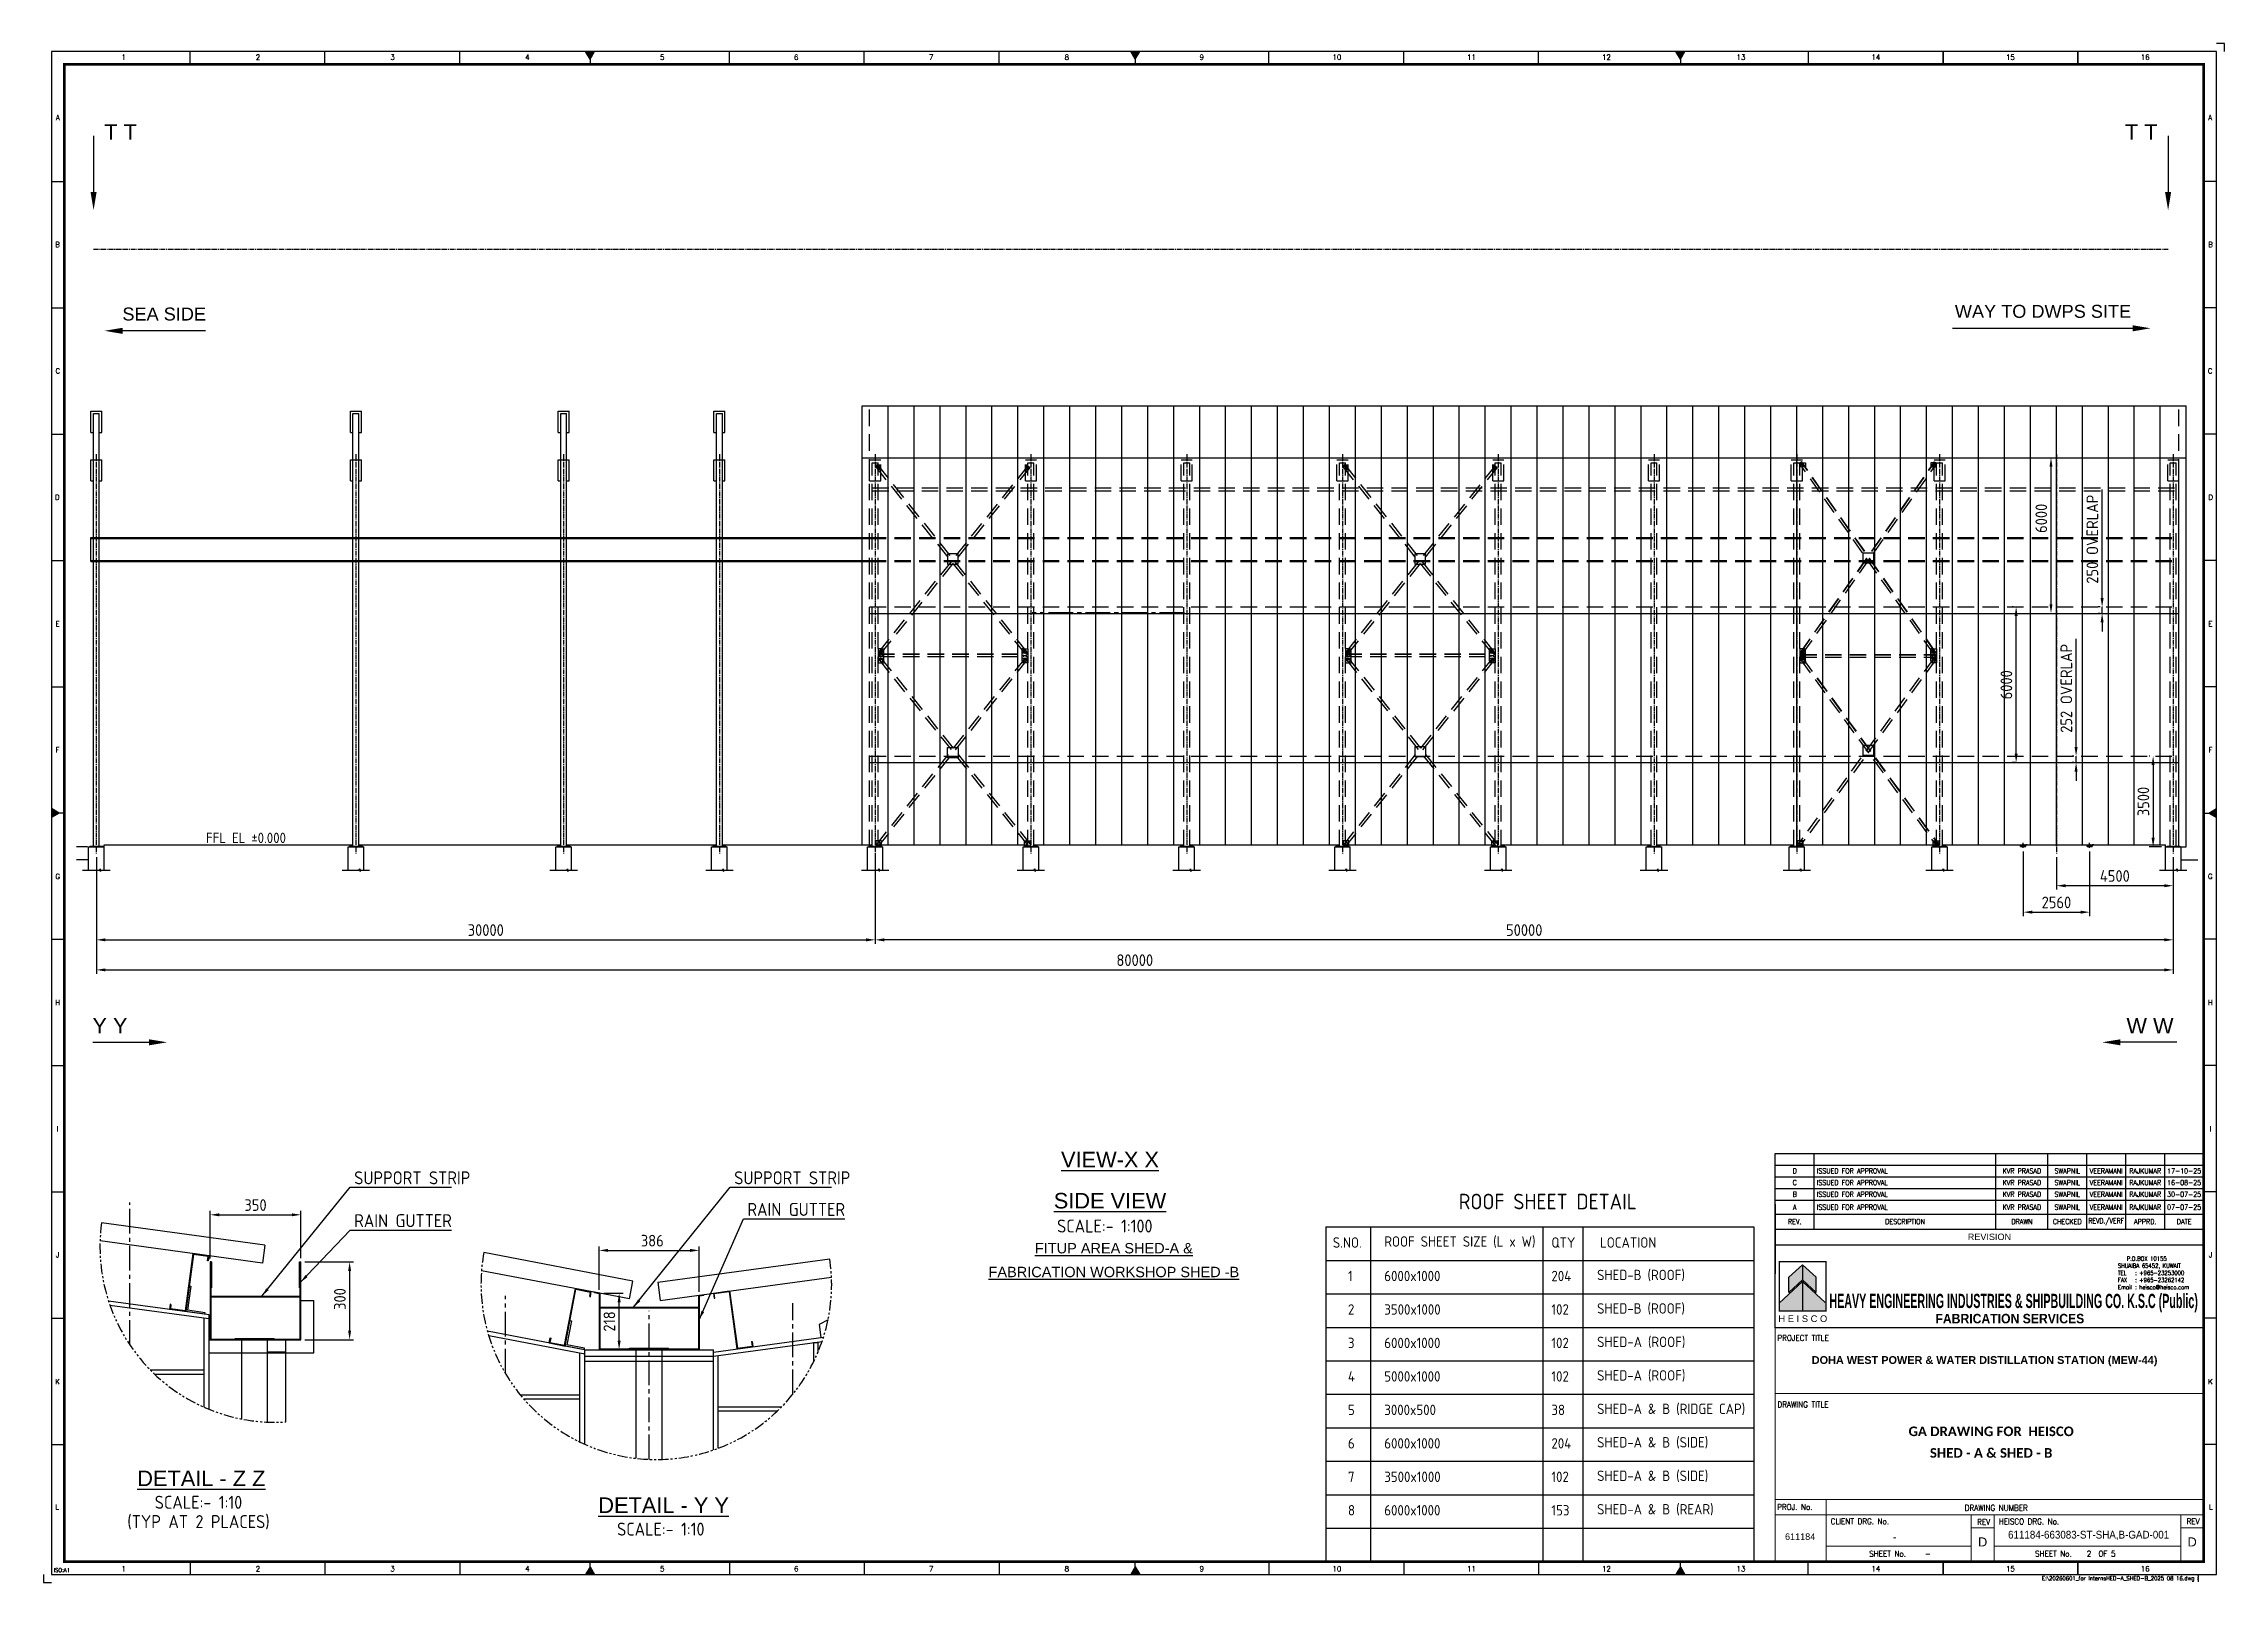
# Model space of a CAD drawing. Header units: millimetres. Extents: x -1055 to 11244, y -20673 to 2560.
# Drawn here: x -83 to 757, y 1967 to 2560 of the extents above; entities that cross this region are included whole.
import ezdxf
from ezdxf.enums import TextEntityAlignment as Align

# ---------------------------------------------------------------- set-up
doc = ezdxf.new("R2010")
doc.units = ezdxf.units.MM
for name, pattern in [('CENTER2', [28.575, 19.05, -3.175, 3.175, -3.175]), ('DASHED2', [9.525, 6.35, -3.175]), ('PHANTOM2', [31.75, 15.875, -3.175, 3.175, -3.175, 3.175, -3.175])]:
    doc.linetypes.add(name, pattern=pattern)
for name, color, linetype in [('BORDER', 6, 'Continuous'), ('HEISCO', 7, 'Continuous'), ('MAIN-1', 7, 'Continuous'), ('MAIN-2', 7, 'Continuous'), ('TABLE', 4, 'Continuous')]:
    doc.layers.add(name, color=color, linetype=linetype)
doc.styles.add('ACISOTS', font='isocp.shx')
doc.styles.add('arial', font='arial.ttf')
doc.styles.add('HEISCO', font='ariblk.ttf')
doc.styles.add('HEISCO.', font='arial.ttf')
doc.styles.add('LOGO', font='ROMANS.SHX')
doc.styles.add('ROMANS', font='romans.shx', dxfattribs={"width": 0.8})
doc.styles.get("Standard").update_dxf_attribs({"font": 'arial.ttf'})
doc.dimstyles.new('ISO-25', dxfattribs={"dimtxt": 4, "dimasz": 3.5, "dimexe": 1.5, "dimexo": 1.5, "dimgap": 1.5, "dimtad": 1, "dimtxsty": 'Standard', "dimcen": 0, "dimadec": 0, "dimazin": 0, "dimtfac": 1, "dimtmove": 0, "dimatfit": 3, "dimfxl": 1, "dimarcsym": 0})

# ---------------------------------------------------------------- blocks, each defined once
blk = doc.blocks.new('*D27768')
at = {"color": 0, "lineweight": -2}
for p, q in [((237.31, 2246.49), (237.31, 2213.18)), ((737.31, 2246.49), (737.31, 2213.18)), ((733.81, 2214.68), (240.81, 2214.68))]:
    blk.add_line(p, q, dxfattribs=at)
at = {"color": 0}
for points in [[(240.81, 2215.26), (240.81, 2214.09), (237.31, 2214.68)], [(733.81, 2214.09), (733.81, 2215.26), (737.31, 2214.68)]]:
    blk.add_solid(points, dxfattribs=at)
at = {"layer": 'Defpoints', "color": 0}
for p in [(237.31, 2247.99), (737.31, 2247.99), (237.31, 2214.68)]:
    blk.add_point(p, dxfattribs=at)
at = {"color": 0, "insert": (487.31, 2218.43), "char_height": 4.5, "attachment_point": 5, "style": 'ACISOTS'}
blk.add_mtext('50000', dxfattribs=at)
blk = doc.blocks.new('*D27769')
at = {"color": 0, "lineweight": -2}
for p, q in [((-62.69, 2246.49), (-62.69, 2213.18)), ((237.31, 2246.49), (237.31, 2213.18)), ((-59.19, 2214.68), (233.81, 2214.68))]:
    blk.add_line(p, q, dxfattribs=at)
at = {"color": 0}
for points in [[(-59.19, 2215.26), (-59.19, 2214.09), (-62.69, 2214.68)], [(233.81, 2214.09), (233.81, 2215.26), (237.31, 2214.68)]]:
    blk.add_solid(points, dxfattribs=at)
at = {"layer": 'Defpoints', "color": 0}
for p in [(-62.69, 2247.99), (237.31, 2247.99), (237.31, 2214.68)]:
    blk.add_point(p, dxfattribs=at)
at = {"color": 0, "insert": (87.31, 2218.43), "char_height": 4.5, "attachment_point": 5, "style": 'ACISOTS'}
blk.add_mtext('30000', dxfattribs=at)
blk = doc.blocks.new('*D27770')
at = {"color": 0, "lineweight": -2}
for p, q in [((-62.69, 2246.49), (-62.69, 2201.59)), ((737.31, 2246.49), (737.31, 2201.59)), ((-59.19, 2203.09), (733.81, 2203.09))]:
    blk.add_line(p, q, dxfattribs=at)
at = {"color": 0}
for points in [[(-59.19, 2203.67), (-59.19, 2202.51), (-62.69, 2203.09)], [(733.81, 2202.51), (733.81, 2203.67), (737.31, 2203.09)]]:
    blk.add_solid(points, dxfattribs=at)
at = {"layer": 'Defpoints', "color": 0}
for p in [(-62.69, 2247.99), (737.31, 2247.99), (737.31, 2203.09)]:
    blk.add_point(p, dxfattribs=at)
at = {"color": 0, "insert": (337.31, 2206.84), "char_height": 4.5, "attachment_point": 5, "style": 'ACISOTS'}
blk.add_mtext('80000', dxfattribs=at)
blk = doc.blocks.new('A$7E96AC101B69')
blk.add_line((0, 1.17), (21.66, 1.17))
blk.add_solid([(21.66, 0), (21.66, 2.33), (28.66, 1.17)])
blk = doc.blocks.new('A$7E96AD14342DC')
blk.add_line((0, 1.17), (69.43, 1.17))
blk.add_solid([(69.43, 0), (69.43, 2.33), (76.43, 1.17)])
blk = doc.blocks.new('A$7E96AD131B215')
blk.add_line((0, 1.17), (31.98, 1.17))
blk.add_solid([(31.98, 0), (31.98, 2.33), (38.98, 1.17)])
blk = doc.blocks.new('A$7E966B1D25363')
at = {"layer": 'MAIN-1'}
for p, q in [((0.1, 1.6), (0, 1.5)), ((0, 1.5), (0.1, 1.4)), ((0.2, 1.8), (0.1, 1.8)), ((0.1, 1.8), (0.1, 1.7)), ((0.1, 1.7), (0.1, 1.6)), ((0.1, 1.4), (0.1, 1.3)), ((0.1, 1.3), (0.1, 1.2)), ((0.1, 1.2), (0.2, 1.2)), ((0.3, 2), (0.2, 1.9)), ((0.2, 1.9), (0.2, 1.8)), ((0.2, 1.2), (0.2, 1.1)), ((0.2, 1.1), (0.3, 1)), ((0.4, 2.1), (0.3, 2.1)), ((0.3, 2.1), (0.3, 2)), ((0.3, 1), (0.3, 0.9)), ((0.3, 0.9), (0.4, 0.9)), ((0.5, 2.3), (0.4, 2.2)), ((0.4, 2.2), (0.4, 2.1)), ((0.4, 0.9), (0.4, 0.8)), ((0.4, 0.8), (0.5, 0.7)), ((0.6, 2.5), (0.5, 2.4)), ((0.5, 2.4), (0.5, 2.4)), ((0.5, 2.4), (0.5, 2.3)), ((0.5, 0.7), (0.5, 0.6)), ((0.5, 0.6), (0.5, 0.6)), ((0.5, 0.6), (0.6, 0.5)), ((0.7, 2.7), (0.6, 2.6)), ((0.6, 2.6), (0.6, 2.5)), ((0.6, 0.5), (0.6, 0.4)), ((0.6, 0.4), (0.7, 0.3)), ((0.8, 2.8), (0.7, 2.7)), ((0.7, 2.7), (0.7, 2.7)), ((0.7, 0.3), (0.7, 0.3)), ((0.7, 0.3), (0.8, 0.2)), ((0.9, 3), (0.8, 2.9)), ((0.8, 2.9), (0.8, 2.8)), ((0.8, 0.2), (0.8, 0.1)), ((0.8, 0.1), (0.9, 0)), ((1, 3), (0.9, 3)), ((0.9, 0), (1, 0)), ((1.1, 3), (1, 3)), ((1, 0), (1.1, 0)), ((1.2, 3), (1.1, 3)), ((1.1, 0), (1.2, 0)), ((1.3, 3), (1.2, 3)), ((1.2, 0), (1.3, 0)), ((1.4, 3), (1.3, 3)), ((1.3, 3), (1.3, 3)), ((1.3, 0), (1.3, 0)), ((1.3, 0), (1.4, 0)), ((1.5, 3), (1.4, 3)), ((1.4, 0), (1.5, 0)), ((1.6, 3), (1.5, 3)), ((1.5, 0), (1.6, 0)), ((1.7, 3), (1.6, 3)), ((1.6, 0), (1.7, 0)), ((1.8, 3), (1.7, 3)), ((1.7, 0), (1.8, 0)), ((1.9, 3), (1.8, 3)), ((1.8, 0), (1.9, 0)), ((2, 3), (1.9, 3)), ((1.9, 3), (1.9, 3)), ((1.9, 0), (1.9, 0)), ((1.9, 0), (2, 0)), ((2.1, 3), (2, 3)), ((2, 0), (2.1, 0)), ((2.2, 3), (2.1, 3)), ((2.1, 0), (2.2, 0)), ((2.3, 3), (2.2, 3)), ((2.2, 0), (2.3, 0)), ((2.4, 3), (2.3, 3)), ((2.3, 0), (2.4, 0)), ((2.5, 3), (2.4, 3)), ((2.4, 0), (2.5, 0)), ((2.6, 3), (2.5, 3)), ((2.5, 0), (2.6, 0)), ((2.6, 2.9), (2.6, 3)), ((2.7, 2.8), (2.6, 2.9)), ((2.6, 0.1), (2.7, 0.2)), ((2.6, 0), (2.6, 0.1)), ((2.7, 2.7), (2.7, 2.8)), ((2.8, 2.7), (2.7, 2.7)), ((2.7, 0.2), (2.7, 0.3)), ((2.7, 0.3), (2.8, 0.3)), ((2.8, 2.6), (2.8, 2.7)), ((2.9, 2.5), (2.8, 2.6)), ((2.8, 0.4), (2.9, 0.5)), ((2.8, 0.3), (2.8, 0.4)), ((2.9, 2.4), (2.9, 2.5)), ((3, 2.4), (2.9, 2.4)), ((2.9, 0.5), (2.9, 0.6)), ((2.9, 0.6), (3, 0.6)), ((3, 2.3), (3, 2.4)), ((3.1, 2.2), (3, 2.3)), ((3, 0.7), (3.1, 0.8)), ((3, 0.6), (3, 0.7)), ((3.1, 2.1), (3.1, 2.2)), ((3.2, 2), (3.1, 2.1)), ((3.1, 2.1), (3.1, 2.1)), ((3.1, 0.9), (3.2, 1)), ((3.1, 0.8), (3.1, 0.9)), ((3.1, 0.9), (3.1, 0.9)), ((3.2, 1.9), (3.2, 2)), ((3.3, 1.8), (3.2, 1.9)), ((3.2, 1.1), (3.3, 1.2)), ((3.2, 1), (3.2, 1.1)), ((3.4, 1.7), (3.3, 1.8)), ((3.3, 1.8), (3.3, 1.8)), ((3.3, 1.2), (3.4, 1.3)), ((3.3, 1.2), (3.3, 1.2)), ((3.4, 1.6), (3.4, 1.7)), ((3.5, 1.5), (3.4, 1.6)), ((3.4, 1.4), (3.5, 1.5)), ((3.4, 1.3), (3.4, 1.4))]:
    blk.add_line(p, q, dxfattribs=at)
for radius, start, end in [(1.37, 0, 179.99998), (1.37, 179.99998, 0), (1, 0, 180.00002), (1, 180.00002, 0), (0.865, 0, 180.00002), (0.865, 180.00002, 0)]:
    blk.add_arc((1.7, 1.5), radius, start, end, dxfattribs=at)
at = {"layer": 'MAIN-2'}
for p, q in [((0, 1.5), (0, 1.5)), ((0.9, 3), (0.9, 3)), ((0.9, 0), (0.9, 0)), ((2.6, 3), (2.6, 3)), ((2.6, 0), (2.6, 0)), ((3.5, 1.5), (3.5, 1.5))]:
    blk.add_line(p, q, dxfattribs=at)
for radius, start, end in [(1.37, 0, 180.00002), (1.37, 180.00002, 0), (1, 0, 179.99998), (1, 179.99998, 0)]:
    blk.add_arc((1.7, 1.5), radius, start, end, dxfattribs=at)
blk = doc.blocks.new('A1B')
at = {"layer": 'BORDER', "color": 1}
for p, q in [((56.44, 585), (56.44, 590)), ((56.44, 585), (56.44, 590)), ((108.38, 585), (108.38, 590)), ((108.38, 585), (108.38, 590)), ((160.31, 585), (160.31, 590)), ((160.31, 585), (160.31, 590)), ((264.19, 585), (264.19, 590)), ((316.12, 585), (316.12, 590)), ((368.06, 585), (368.06, 590)), ((471.94, 585), (471.94, 590)), ((523.88, 585), (523.88, 590)), ((575.81, 585), (575.81, 590)), ((679.69, 590), (679.69, 585)), ((731.63, 590), (731.63, 585)), ((731.63, 585), (731.63, 590)), ((731.63, 590), (731.63, 585)), ((783.56, 590), (783.56, 585)), ((783.56, 585), (783.56, 590)), ((3, 539.83), (8, 539.83)), ((837, 539.83), (832, 539.83)), ((3, 491.17), (8, 491.17)), ((837, 491.17), (832, 491.17)), ((3, 442.5), (8, 442.5)), ((837, 442.5), (832, 442.5)), ((3, 393.84), (8, 393.84)), ((837, 393.84), (832, 393.84)), ((3, 345.17), (8, 345.17)), ((837, 345.17), (832, 345.17)), ((3, 247.84), (8, 247.84)), ((837, 247.84), (832, 247.84)), ((3, 199.17), (8, 199.17)), ((837, 199.17), (832, 199.17)), ((3, 150.51), (8, 150.51)), ((837, 150.51), (832, 150.51)), ((3, 101.84), (8, 101.84)), ((837, 101.84), (832, 101.84)), ((3, 53.17), (8, 53.17)), ((837, 53.17), (832, 53.17)), ((56.44, 8), (56.44, 3)), ((108.38, 8), (108.38, 3)), ((160.31, 8), (160.31, 3)), ((264.19, 8), (264.19, 3)), ((316.12, 8), (316.12, 3)), ((368.06, 8), (368.06, 3)), ((471.94, 8), (471.94, 3)), ((523.88, 8), (523.88, 3)), ((575.81, 8), (575.81, 3)), ((679.69, 3), (679.69, 8)), ((731.63, 3), (731.63, 8)), ((731.63, 8), (731.63, 3)), ((731.63, 3), (731.63, 8)), ((783.56, 3), (783.56, 8)), ((783.56, 8), (783.56, 3))]:
    blk.add_line(p, q, dxfattribs=at)
at = {"layer": 'BORDER'}
for p, q in [((210.5, 587), (208.77, 590)), ((210.5, 590), (210.5, 585)), ((210.5, 587), (212.23, 590)), ((420.5, 587), (418.77, 590)), ((420.5, 590), (420.5, 585)), ((420.5, 587), (422.23, 590)), ((630.5, 587), (628.77, 590)), ((630.5, 590), (630.5, 585)), ((630.5, 587), (632.23, 590)), ((210.5, 588), (210.5, 585)), ((210.5, 588), (210.5, 585)), ((420.5, 588), (420.5, 585)), ((6, 296.5), (3, 298.23)), ((8, 296.5), (3, 296.5)), ((6, 296.5), (3, 294.77)), ((832, 296.5), (837, 296.5)), ((834, 296.5), (837, 298.23)), ((834, 296.5), (837, 294.77)), ((210.5, 6), (208.77, 3)), ((210.5, 5), (210.5, 8)), ((210.5, 5), (210.5, 8)), ((210.5, 3), (210.5, 8)), ((210.5, 6), (212.23, 3)), ((420.5, 6), (418.77, 3)), ((420.5, 5), (420.5, 8)), ((420.5, 3), (420.5, 8)), ((420.5, 6), (422.23, 3)), ((630.5, 6), (628.77, 3)), ((630.5, 3), (630.5, 8)), ((630.5, 6), (632.23, 3))]:
    blk.add_line(p, q, dxfattribs=at)
blk.add_lwpolyline([(837, 3), (837, 590), (3, 590), (3, 3)], close=True, dxfattribs=at)
at = {"layer": 'BORDER', "color": 1}
for points in [[(840, 590), (840, 593), (837, 593)], [(0, 3), (0, 0), (3, 0)]]:
    blk.add_lwpolyline(points, dxfattribs=at)
at = {"layer": 'BORDER', "const_width": 1}
blk.add_lwpolyline([(8, 8), (832, 8), (832, 585), (8, 585)], close=True, dxfattribs=at)
at = {"layer": 'BORDER'}
for points in [[(212.23, 590), (208.77, 590), (210.5, 587)], [(422.23, 590), (418.77, 590), (420.5, 587)], [(632.23, 590), (628.77, 590), (630.5, 587)], [(3, 298.23), (3, 294.77), (6, 296.5)], [(837, 298.23), (837, 294.77), (834, 296.5)], [(212.23, 3), (208.77, 3), (210.5, 6)], [(422.23, 3), (418.77, 3), (420.5, 6)], [(632.23, 3), (628.77, 3), (630.5, 6)]]:
    blk.add_solid(points, dxfattribs=at)
at = {"color": 11, "insert": (830.38, 1.34), "char_height": 1.5, "width": 401.355, "attachment_point": 6, "style": 'ROMANS'}
blk.add_mtext('{\\W1;\\C1;E:\\20260601_for Interns\\SHED-A_SHED-B_2025 08 16.dwg }', dxfattribs=at)
at = {"layer": 'BORDER', "color": 1, "style": 'ROMANS'}
for s, height, p in [('1', 2, (30.81, 586.75)), ('2', 2, (82.56, 586.75)), ('3', 2, (134.41, 586.75)), ('4', 2, (186.37, 586.75)), ('5', 2, (238.32, 586.75)), ('6', 2, (289.89, 586.75)), ('7', 2, (341.88, 586.75)), ('8', 2, (394.13, 586.75)), ('9', 2, (446.1, 586.75)), ('10', 2, (498.13, 586.75)), ('11', 2, (549.97, 586.75)), ('12', 2, (601.96, 586.75)), ('13', 2, (653.79, 586.75)), ('14', 2, (705.77, 586.75)), ('15', 2, (757.56, 586.75)), ('16', 2, (809.48, 586.75)), ('A', 2, (5.48, 563.52)), ('A', 2, (834.52, 563.52)), ('B', 2, (5.35, 514.55)), ('B', 2, (834.65, 514.55)), ('C', 2, (5.49, 465.84)), ('C', 2, (834.51, 465.84)), ('D', 2, (5.25, 417.17)), ('D', 2, (834.75, 417.17)), ('E', 2, (5.39, 368.4)), ('E', 2, (834.61, 368.4)), ('F', 2, (5.34, 319.81)), ('F', 2, (834.66, 319.81)), ('G', 2, (5.44, 271.07)), ('G', 2, (834.56, 271.07)), ('H', 2, (5.43, 222.46)), ('H', 2, (834.57, 222.46)), ('I', 2, (5.31, 173.82)), ('I', 2, (834.69, 173.82)), ('J', 2, (5.33, 125.23)), ('J', 2, (834.67, 125.23)), ('K', 2, (5.38, 76.36)), ('K', 2, (834.62, 76.36)), ('L', 2, (5.2, 28.07)), ('L', 2, (834.8, 28.07)), ('ISO:A1', 1.5, (7.03, 4)), ('1', 2, (30.81, 4.25)), ('2', 2, (82.56, 4.25)), ('3', 2, (134.41, 4.25)), ('4', 2, (186.37, 4.25)), ('5', 2, (238.32, 4.25)), ('6', 2, (289.89, 4.25)), ('7', 2, (341.88, 4.25)), ('8', 2, (394.13, 4.25)), ('9', 2, (446.1, 4.25)), ('10', 2, (498.13, 4.25)), ('11', 2, (549.97, 4.25)), ('12', 2, (601.96, 4.25)), ('13', 2, (653.79, 4.25)), ('14', 2, (705.77, 4.25)), ('15', 2, (757.56, 4.25)), ('16', 2, (809.48, 4.25))]:
    blk.add_text(s, height=height, dxfattribs=at).set_placement(p, align=Align.CENTER)
blk = doc.blocks.new('*D28612')
at = {"color": 0, "lineweight": -2}
for p, q in [((692.31, 2246.49), (692.31, 2234.04)), ((737.31, 2246.49), (737.31, 2234.04)), ((733.81, 2235.54), (695.81, 2235.54))]:
    blk.add_line(p, q, dxfattribs=at)
at = {"color": 0}
for points in [[(695.81, 2236.12), (695.81, 2234.95), (692.31, 2235.54)], [(733.81, 2234.95), (733.81, 2236.12), (737.31, 2235.54)]]:
    blk.add_solid(points, dxfattribs=at)
at = {"layer": 'Defpoints', "color": 0}
for p in [(692.31, 2247.99), (737.31, 2247.99), (692.31, 2235.54)]:
    blk.add_point(p, dxfattribs=at)
at = {"color": 0, "insert": (714.81, 2239.29), "char_height": 4.5, "attachment_point": 5, "style": 'ACISOTS'}
blk.add_mtext('4500', dxfattribs=at)
blk = doc.blocks.new('*D28613')
at = {"color": 0, "lineweight": -2}
for p, q in [((679.51, 2248.68), (679.51, 2223.84)), ((705.11, 2248.68), (705.11, 2223.84)), ((683.01, 2225.34), (701.61, 2225.34))]:
    blk.add_line(p, q, dxfattribs=at)
at = {"color": 0}
for points in [[(683.01, 2225.93), (683.01, 2224.76), (679.51, 2225.34)], [(701.61, 2224.76), (701.61, 2225.93), (705.11, 2225.34)]]:
    blk.add_solid(points, dxfattribs=at)
at = {"layer": 'Defpoints', "color": 0}
for p in [(679.51, 2250.18), (705.11, 2250.18), (705.11, 2225.34)]:
    blk.add_point(p, dxfattribs=at)
at = {"color": 0, "insert": (692.31, 2229.09), "char_height": 4.5, "attachment_point": 5, "style": 'ACISOTS'}
blk.add_mtext('2560', dxfattribs=at)
blk = doc.blocks.new('*D28830')
at = {"color": 0, "lineweight": -2}
for p, q in [((675.7, 2342.97), (675.29, 2342.97)), ((676.79, 2286.47), (676.79, 2339.47)), ((676.74, 2282.97), (675.29, 2282.97))]:
    blk.add_line(p, q, dxfattribs=at)
at = {"color": 0}
for points in [[(677.38, 2339.47), (676.21, 2339.47), (676.79, 2342.97)], [(676.21, 2286.47), (677.38, 2286.47), (676.79, 2282.97)]]:
    blk.add_solid(points, dxfattribs=at)
at = {"layer": 'Defpoints', "color": 0}
for p in [(676.79, 2342.97), (677.2, 2342.97), (678.24, 2282.97)]:
    blk.add_point(p, dxfattribs=at)
at = {"color": 0, "insert": (673.04, 2312.97), "char_height": 4.5, "attachment_point": 5, "rotation": 90, "style": 'ACISOTS'}
blk.add_mtext('6000', dxfattribs=at)
blk = doc.blocks.new('*D28831')
at = {"color": 0, "lineweight": -2}
for p, q in [((687.17, 2400.47), (691.72, 2400.47)), ((690.22, 2343.97), (690.22, 2396.97)), ((687.07, 2340.47), (691.72, 2340.47))]:
    blk.add_line(p, q, dxfattribs=at)
at = {"color": 0}
for points in [[(690.8, 2396.97), (689.64, 2396.97), (690.22, 2400.47)], [(689.64, 2343.97), (690.8, 2343.97), (690.22, 2340.47)]]:
    blk.add_solid(points, dxfattribs=at)
at = {"layer": 'Defpoints', "color": 0}
for p in [(685.67, 2400.47), (690.22, 2400.47), (685.57, 2340.47)]:
    blk.add_point(p, dxfattribs=at)
at = {"color": 0, "insert": (686.47, 2377.12), "char_height": 4.5, "attachment_point": 5, "rotation": 90, "style": 'ACISOTS'}
blk.add_mtext('6000', dxfattribs=at)
blk = doc.blocks.new('*D28832')
at = {"color": 0, "lineweight": -2}
for p, q in [((709.91, 2346.47), (709.91, 2388.18)), ((709.17, 2342.97), (708.41, 2342.97)), ((709.2, 2340.47), (708.41, 2340.47)), ((709.91, 2340.47), (709.91, 2342.97)), ((709.91, 2336.97), (709.91, 2333.47))]:
    blk.add_line(p, q, dxfattribs=at)
at = {"color": 0}
for points in [[(709.32, 2346.47), (710.49, 2346.47), (709.91, 2342.97)], [(710.49, 2336.97), (709.32, 2336.97), (709.91, 2340.47)]]:
    blk.add_solid(points, dxfattribs=at)
at = {"layer": 'Defpoints', "color": 0}
for p in [(709.91, 2342.97), (710.67, 2342.97), (710.7, 2340.47)]:
    blk.add_point(p, dxfattribs=at)
at = {"color": 0, "insert": (706.15, 2369.07), "char_height": 4.5, "attachment_point": 5, "rotation": 90, "style": 'ACISOTS'}
blk.add_mtext('250 OVERLAP', dxfattribs=at)
blk = doc.blocks.new('*D28833')
at = {"color": 0, "lineweight": -2}
for p, q in [((699.88, 2288.99), (699.88, 2330.71)), ((699.05, 2285.49), (698.38, 2285.49)), ((699.88, 2282.97), (699.88, 2285.49)), ((699.02, 2282.97), (698.38, 2282.97)), ((699.88, 2279.47), (699.88, 2275.97))]:
    blk.add_line(p, q, dxfattribs=at)
at = {"color": 0}
for points in [[(699.3, 2288.99), (700.46, 2288.99), (699.88, 2285.49)], [(700.46, 2279.47), (699.3, 2279.47), (699.88, 2282.97)]]:
    blk.add_solid(points, dxfattribs=at)
at = {"layer": 'Defpoints', "color": 0}
for p in [(699.88, 2285.49), (700.55, 2285.49), (700.52, 2282.97)]:
    blk.add_point(p, dxfattribs=at)
at = {"color": 0, "insert": (696.13, 2311.6), "char_height": 4.5, "attachment_point": 5, "rotation": 90, "style": 'ACISOTS'}
blk.add_mtext('252 OVERLAP', dxfattribs=at)
blk = doc.blocks.new('*D28834')
at = {"color": 0, "lineweight": -2}
for p, q in [((728.26, 2285.49), (728.05, 2285.49)), ((729.55, 2281.99), (729.55, 2253.99)), ((732.81, 2250.49), (728.05, 2250.49))]:
    blk.add_line(p, q, dxfattribs=at)
at = {"color": 0}
for points in [[(730.14, 2281.99), (728.97, 2281.99), (729.55, 2285.49)], [(728.97, 2253.99), (730.14, 2253.99), (729.55, 2250.49)]]:
    blk.add_solid(points, dxfattribs=at)
at = {"layer": 'Defpoints', "color": 0}
for p in [(729.76, 2285.49), (729.55, 2250.49), (734.31, 2250.49)]:
    blk.add_point(p, dxfattribs=at)
at = {"color": 0, "insert": (725.8, 2267.99), "char_height": 4.5, "attachment_point": 5, "rotation": 90, "style": 'ACISOTS'}
blk.add_mtext('3500', dxfattribs=at)
blk = doc.blocks.new('A$7E962F10107A')
for p, q in [((60, 2.5), (60, 225)), ((60, 225), (122.5, 225)), ((62.5, 0), (62.5, 222.5)), ((62.5, 222.5), (120, 222.5)), ((120, 205), (120, 222.5)), ((120, 205), (122.5, 205)), ((122.5, 205), (122.5, 225)), ((0, 0), (0, 20)), ((0, 20), (2.5, 20)), ((0, 0), (62.5, 0)), ((2.5, 20), (2.5, 2.5)), ((2.5, 2.5), (60, 2.5))]:
    blk.add_line(p, q)
blk = doc.blocks.new('A$7E964C333BE')
for p, q in [((0, 0), (0, 1.5)), ((0, 1.5), (2, 1.5)), ((0, 0), (0.12, 0)), ((2, 1.38), (0.12, 1.38)), ((0.12, 0), (0.12, 1.38)), ((2, 1.5), (2, 1.38))]:
    blk.add_line(p, q)
blk = doc.blocks.new('*D28841')
at = {"color": 0, "lineweight": -2}
for p, q in [((17.63, 2090.55), (36.37, 2090.55)), ((34.87, 2087.05), (34.87, 2064.04)), ((17.63, 2060.54), (36.37, 2060.54))]:
    blk.add_line(p, q, dxfattribs=at)
at = {"color": 0}
for points in [[(35.45, 2087.05), (34.29, 2087.05), (34.87, 2090.55)], [(34.29, 2064.04), (35.45, 2064.04), (34.87, 2060.54)]]:
    blk.add_solid(points, dxfattribs=at)
at = {"layer": 'Defpoints', "color": 0}
for p in [(16.13, 2090.55), (16.13, 2060.54), (34.87, 2060.54)]:
    blk.add_point(p, dxfattribs=at)
at = {"color": 0, "insert": (31.12, 2076.27), "char_height": 4.5, "attachment_point": 5, "rotation": 90, "style": 'ACISOTS'}
blk.add_mtext('300', dxfattribs=at)
blk = doc.blocks.new('*D28842')
at = {"color": 0, "lineweight": -2}
for p, q in [((-18.87, 2091.87), (-18.87, 2110.22)), ((-15.37, 2108.72), (12.63, 2108.72)), ((16.13, 2092.05), (16.13, 2110.22))]:
    blk.add_line(p, q, dxfattribs=at)
at = {"color": 0}
for points in [[(-15.37, 2109.3), (-15.37, 2108.14), (-18.87, 2108.72)], [(12.63, 2108.14), (12.63, 2109.3), (16.13, 2108.72)]]:
    blk.add_solid(points, dxfattribs=at)
at = {"layer": 'Defpoints', "color": 0}
for p in [(16.13, 2108.72), (-18.87, 2090.37), (16.13, 2090.55)]:
    blk.add_point(p, dxfattribs=at)
at = {"color": 0, "insert": (-1.37, 2112.47), "char_height": 4.5, "attachment_point": 5, "style": 'ACISOTS'}
blk.add_mtext('350', dxfattribs=at)
blk = doc.blocks.new('*D28843')
at = {"color": 0, "lineweight": -2}
for p, q in [((130.94, 2079.76), (130.94, 2096.49)), ((134.44, 2094.99), (166.02, 2094.99)), ((169.52, 2079.05), (169.52, 2096.49))]:
    blk.add_line(p, q, dxfattribs=at)
at = {"color": 0}
for points in [[(134.44, 2095.58), (134.44, 2094.41), (130.94, 2094.99)], [(166.02, 2094.41), (166.02, 2095.58), (169.52, 2094.99)]]:
    blk.add_solid(points, dxfattribs=at)
at = {"layer": 'Defpoints', "color": 0}
for p in [(169.52, 2094.99), (130.94, 2078.26), (169.52, 2077.55)]:
    blk.add_point(p, dxfattribs=at)
at = {"color": 0, "insert": (151.45, 2098.74), "char_height": 4.5, "attachment_point": 5, "style": 'ACISOTS'}
blk.add_mtext('386', dxfattribs=at)
blk = doc.blocks.new('*D28844')
at = {"color": 0, "lineweight": -2}
for p, q in [((132.74, 2078.5), (140.18, 2078.5)), ((138.68, 2060.24), (138.68, 2075)), ((132.44, 2056.74), (140.18, 2056.74))]:
    blk.add_line(p, q, dxfattribs=at)
at = {"color": 0}
for points in [[(139.27, 2075), (138.1, 2075), (138.68, 2078.5)], [(138.1, 2060.24), (139.27, 2060.24), (138.68, 2056.74)]]:
    blk.add_solid(points, dxfattribs=at)
at = {"layer": 'Defpoints', "color": 0}
for p in [(131.24, 2078.5), (138.68, 2078.5), (130.94, 2056.74)]:
    blk.add_point(p, dxfattribs=at)
at = {"color": 0, "insert": (134.93, 2067.62), "char_height": 4.5, "attachment_point": 5, "rotation": 90, "style": 'ACISOTS'}
blk.add_mtext('218', dxfattribs=at)
blk = doc.blocks.new('A$7E9AD11343840')
for p, q in [((2.29, 0.53), (2.29, 9.5)), ((8.29, 0.53), (8.29, 9.5)), ((0, 0.53), (6.46, 0.53)), ((6.46, 0.53), (6.79, 1.06)), ((6.79, 1.06), (6.79, 0)), ((7.11, 0.53), (6.79, 0)), ((7.11, 0.53), (10.57, 0.53))]:
    blk.add_line(p, q)
blk = doc.blocks.new('*T29008')
at = {"layer": 'TABLE', "color": 4}
for p, q in [((0, 35.16), (165, 35.16)), ((0, 0), (0, 35.16)), ((15, 6), (15, 35.16)), ((85, 6), (85, 35.16)), ((105, 6), (105, 35.16)), ((120, 6), (120, 35.16)), ((135, 6), (135, 35.16)), ((150, 6), (150, 35.16)), ((165, 0), (165, 35.16)), ((0, 11.77), (165, 11.77)), ((0, 6), (15, 6)), ((0, 0), (165, 0))]:
    blk.add_line(p, q, dxfattribs=at)
at = {"layer": 'TABLE', "color": 8}
for p, q in [((0, 30.66), (165, 30.66)), ((0, 26.16), (165, 26.16)), ((0, 21.66), (165, 21.66)), ((0, 17.16), (165, 17.16))]:
    blk.add_line(p, q, dxfattribs=at)
at = {"layer": 'TABLE', "color": 0, "lineweight": -2}
blk.add_line((15, 6), (165, 6), dxfattribs=at)
at = {"layer": 'TABLE', "color": 7}
for s, insert, char_height, width, attachment_point, style in [('D', (7.5, 28.41), 2, 13, 5, 'ROMANS'), ('ISSUED FOR APPROVAL', (16, 28.41), 2, 68, 4, 'ROMANS'), ('KVR PRASAD', (95, 28.41), 2, 18, 5, 'ROMANS'), ('SWAPNIL', (112.5, 28.41), 2, 13, 5, 'ROMANS'), ('VEERAMANI', (127.5, 28.41), 2, 13, 5, 'ROMANS'), ('RAJKUMAR', (142.5, 28.41), 2, 13, 5, 'ROMANS'), ('17-10-25', (157.5, 28.41), 2, 13, 5, 'ROMANS'), ('C', (7.5, 23.91), 2, 13, 5, 'ROMANS'), ('B', (7.5, 19.41), 2, 13, 5, 'ROMANS'), ('ISSUED FOR APPROVAL', (16, 23.91), 2, 68, 4, 'ROMANS'), ('ISSUED FOR APPROVAL', (16, 19.41), 2, 68, 4, 'ROMANS'), ('KVR PRASAD', (95, 23.91), 2, 18, 5, 'ROMANS'), ('KVR PRASAD', (95, 19.41), 2, 18, 5, 'ROMANS'), ('SWAPNIL', (112.5, 23.91), 2, 13, 5, 'ROMANS'), ('SWAPNIL', (112.5, 19.41), 2, 13, 5, 'ROMANS'), ('VEERAMANI', (127.5, 23.91), 2, 13, 5, 'ROMANS'), ('VEERAMANI', (127.5, 19.41), 2, 13, 5, 'ROMANS'), ('RAJKUMAR', (142.5, 23.91), 2, 13, 5, 'ROMANS'), ('RAJKUMAR', (142.5, 19.41), 2, 13, 5, 'ROMANS'), ('30-07-25', (157.5, 19.41), 2, 13, 5, 'ROMANS'), ('16-08-25', (157.5, 23.91), 2, 13, 5, 'ROMANS'), ('{\\W0.9;REV.}', (7.5, 8.89), 2, 13, 5, 'ROMANS'), ('{\\W0.9;DESCRIPTION}', (50, 8.89), 2, 68, 5, 'ROMANS'), ('{\\W0.9;DRAWN}', (95, 8.89), 2, 18, 5, 'ROMANS'), ('{\\W0.9;CHECKED}', (112.5, 8.89), 2, 13, 5, 'ROMANS'), ('{\\W0.7;REVD./VERF}', (127.5, 8.89), 2, 13, 5, 'ROMANS'), ('{\\W0.9;APPRD.}', (142.5, 8.89), 2, 13, 5, 'ROMANS'), ('{\\W0.9;DATE}', (157.5, 8.89), 2, 13, 5, 'ROMANS'), ('{\\C7;REVISION}', (82.5, 3), 2.5, 163, 5, 'arial')]:
    blk.add_mtext(s, dxfattribs=dict(at, insert=insert, char_height=char_height, width=width, attachment_point=attachment_point, style=style))
at = {"layer": 'TABLE', "color": 3, "char_height": 2, "style": 'ROMANS'}
for s, insert, width, attachment_point in [('A', (7.5, 14.46), 13, 5), ('ISSUED FOR APPROVAL', (16, 14.46), 68, 4), ('KVR PRASAD', (95, 14.46), 18, 5), ('SWAPNIL', (112.5, 14.46), 13, 5), ('VEERAMANI', (127.5, 14.46), 13, 5), ('RAJKUMAR', (142.5, 14.46), 13, 5), ('07-07-25', (157.5, 14.46), 13, 5)]:
    blk.add_mtext(s, dxfattribs=dict(at, insert=insert, width=width, attachment_point=attachment_point))
blk = doc.blocks.new('A$C61D9601B')
at = {"layer": 'HEISCO'}
for color, points in [(34, [(5.84, -8.9), (5.84, -15.38), (11.66, -10.02), (11.66, -3.54)]), (40, [(11.66, -3.54), (11.66, -10.02), (17.48, -15.38), (17.48, -8.9)]), (142, [(1.66, -19.99), (1.66, -23.3), (11.66, -23.3), (11.66, -10.78)]), (138, [(11.66, -10.78), (11.66, -23.3), (21.66, -23.3), (21.66, -19.99)])]:
    blk.add_hatch(color=color, dxfattribs=at).paths.add_polyline_path(points)
blk.add_line((11.66, -10.78), (11.66, -23.3))
blk.add_line((11.66, -10.78), (11.66, -23.3))
at = {"layer": 'HEISCO', "color": 142, "true_color": 0x00a8e1}
blk.add_line((11.66, -10.78), (1.66, -19.99), dxfattribs=at)
at = {"layer": 'HEISCO', "color": 138, "true_color": 0x004961}
for q in [(11.66, -23.3), (21.38, -19.73), (11.66, -23.3)]:
    blk.add_line((11.66, -10.78), q, dxfattribs=at)
at = {"layer": 'HEISCO', "color": 142, "true_color": 0x00a8e1, "const_width": 0.559}
blk.add_lwpolyline([(21.66, -23.3), (21.66, -2.17), (1.66, -2.17), (1.66, -23.3)], close=True, dxfattribs=at)
at = {"layer": 'HEISCO', "color": 34, "true_color": 0xa85400}
blk.add_lwpolyline([(5.84, -8.9), (11.66, -3.54), (11.66, -10.02), (5.84, -15.38)], close=True, dxfattribs=at)
at = {"layer": 'HEISCO', "color": 40, "true_color": 0xffc038}
blk.add_lwpolyline([(17.48, -8.9), (11.66, -3.54), (11.66, -10.02), (17.48, -15.38)], close=True, dxfattribs=at)
at = {"layer": 'HEISCO', "color": 7, "linetype": 'Continuous', "style": 'HEISCO.'}
blk.add_text('H E I S C O', height=2.8666, dxfattribs=at).set_placement((11.77, -26.65), align=Align.MIDDLE_CENTER)
blk = doc.blocks.new('165-HEISCO')
at = {"layer": 'HEISCO', "color": 6}
blk.add_lwpolyline([(0, 32), (165, 32), (165, 0), (0, 0)], close=True, dxfattribs=at)
at = {"layer": 'HEISCO', "xscale": 0.9, "yscale": 0.9, "zscale": 0.9}
blk.add_blockref('A$C61D9601B', (0.03, 27.46), dxfattribs=at)
at = {"layer": 'HEISCO', "color": 7, "linetype": 'ByBlock', "style": 'HEISCO', "width": 0.471616}
blk.add_text('HEAVY ENGINEERING INDUSTRIES & SHIPBUILDING CO. K.S.C (Public)', height=5.5, dxfattribs=at).set_placement((20.87, 7.57), (162.79, 7.57), align=Align.FIT)
at = {"layer": 'HEISCO', "color": 7, "linetype": 'ByBlock', "style": 'HEISCO', "width": 0.8}
blk.add_text('FABRICATION SERVICES', height=3.6667, dxfattribs=at).set_placement((90.37, 3.51), align=Align.MIDDLE_CENTER)
at = {"layer": 'HEISCO', "color": 3, "insert": (131.98, 27.45), "char_height": 1.65, "width": 30.9183, "attachment_point": 1, "style": 'LOGO'}
blk.add_mtext('\\pxsm1,ql;   {\\W0.9;P.O.BOX 10155\\P\\pt3,4;SHUAIBA 65452, KUWAIT \\P\\pt4;TEL^I: +965-23253000 \\PFAX^I: +965-23262142 \\PEmail^I: heisco@heisco.com}', dxfattribs=at)

msp = doc.modelspace()

# ---------------------------------------------------------------- linework, layer by layer
at = {"color": 3, "linetype": 'CENTER2', "ltscale": 0.1}
for p, q in [((-63.750777, 2480.828883), (735.323487, 2480.828883)), ((-62.694166, 2401.776548), (-62.694166, 2247.99247)), ((37.305834, 2401.776548), (37.305834, 2247.99247)), ((117.305834, 2401.776548), (117.305834, 2247.99247)), ((177.305834, 2401.776548), (177.305834, 2247.99247)), ((237.305834, 2401.776548), (237.305834, 2247.99247)), ((297.305834, 2401.776548), (297.305834, 2247.99247)), ((357.305834, 2401.776548), (357.305834, 2247.99247)), ((417.305834, 2401.776548), (417.305834, 2247.99247)), ((477.305834, 2401.776548), (477.305834, 2247.99247)), ((537.305834, 2401.776548), (537.305834, 2247.99247)), ((592.305834, 2401.776548), (592.305834, 2247.99247)), ((647.305834, 2401.776548), (647.305834, 2247.99247)), ((692.305834, 2401.776548), (692.305834, 2247.99247)), ((737.305834, 2401.776548), (737.305834, 2247.99247)), ((679.505834, 2250.176492), (679.505834, 2252.153815)), ((705.105834, 2250.176492), (705.105834, 2252.153815))]:
    msp.add_line(p, q, dxfattribs=at)
for p, q in [((232.305834, 2420.492496), (742.305834, 2420.492496)), ((232.305834, 2251.29247), (232.305834, 2420.492496)), ((742.305834, 2250.49247), (742.305834, 2420.492496)), ((-64.834166, 2418.441891), (-60.554166, 2418.441891)), ((-64.834166, 2410.162833), (-64.834166, 2418.441891)), ((-63.834166, 2250.74247), (-63.834166, 2417.485787)), ((-63.834166, 2417.485787), (-61.554166, 2417.485787)), ((-61.554166, 2250.74247), (-61.554166, 2417.485787)), ((-60.554166, 2410.162833), (-60.554166, 2418.441891)), ((35.165834, 2418.441891), (39.445834, 2418.441891)), ((35.165834, 2410.162833), (35.165834, 2418.441891)), ((36.165834, 2250.74247), (36.165834, 2417.485787)), ((36.165834, 2417.485787), (38.445834, 2417.485787)), ((38.445834, 2250.74247), (38.445834, 2417.485787)), ((39.445834, 2410.162833), (39.445834, 2418.441891)), ((115.165834, 2418.441891), (119.445834, 2418.441891)), ((115.165834, 2410.162833), (115.165834, 2418.441891)), ((116.165834, 2250.74247), (116.165834, 2417.485787)), ((116.165834, 2417.485787), (118.445834, 2417.485787)), ((118.445834, 2250.74247), (118.445834, 2417.485787)), ((119.445834, 2410.162833), (119.445834, 2418.441891)), ((175.165834, 2418.441891), (179.445834, 2418.441891)), ((175.165834, 2410.162833), (175.165834, 2418.441891)), ((176.165834, 2250.74247), (176.165834, 2417.485787)), ((176.165834, 2417.485787), (178.445834, 2417.485787)), ((178.445834, 2250.74247), (178.445834, 2417.485787)), ((179.445834, 2410.162833), (179.445834, 2418.441891)), ((-64.834166, 2410.162833), (-63.834166, 2410.162833)), ((-61.554166, 2410.162833), (-60.554166, 2410.162833)), ((35.165834, 2410.162833), (36.165834, 2410.162833)), ((38.445834, 2410.162833), (39.445834, 2410.162833)), ((115.165834, 2410.162833), (116.165834, 2410.162833)), ((118.445834, 2410.162833), (119.445834, 2410.162833)), ((175.165834, 2410.162833), (176.165834, 2410.162833)), ((178.445834, 2410.162833), (179.445834, 2410.162833)), ((-64.834166, 2399.620798), (-60.554166, 2399.620798)), ((-64.834166, 2391.500484), (-64.834166, 2399.620798)), ((-60.554166, 2391.500484), (-60.554166, 2399.620798)), ((35.165834, 2399.620798), (39.445834, 2399.620798)), ((35.165834, 2391.500484), (35.165834, 2399.620798)), ((39.445834, 2391.500484), (39.445834, 2399.620798)), ((115.165834, 2399.620798), (119.445834, 2399.620798)), ((115.165834, 2391.500484), (115.165834, 2399.620798)), ((119.445834, 2391.500484), (119.445834, 2399.620798)), ((175.165834, 2399.620798), (179.445834, 2399.620798)), ((175.165834, 2391.500484), (175.165834, 2399.620798)), ((179.445834, 2391.500484), (179.445834, 2399.620798)), ((237.326823, 2397.323558), (238.145264, 2397.899643)), ((237.775899, 2397.086746), (238.148651, 2397.459498)), ((237.810564, 2397.488658), (238.689577, 2396.239848)), ((238.32233, 2396.303672), (238.753401, 2396.607095)), ((295.784146, 2395.670467), (295.353075, 2395.97389)), ((296.295913, 2396.855453), (295.416899, 2395.606643)), ((296.330577, 2396.453541), (295.957825, 2396.826293)), ((296.973988, 2396.684151), (296.155547, 2397.260236)), ((417.326823, 2397.323558), (418.145264, 2397.899643)), ((417.775899, 2397.086746), (418.148651, 2397.459498)), ((417.810564, 2397.488658), (418.689577, 2396.239848)), ((418.32233, 2396.303672), (418.753401, 2396.607095)), ((475.784146, 2395.670467), (475.353075, 2395.97389)), ((476.295913, 2396.855453), (475.416899, 2395.606643)), ((476.330577, 2396.453541), (475.957825, 2396.826293)), ((476.973988, 2396.684151), (476.155547, 2397.260236)), ((594.21215, 2398.844082), (593.394412, 2398.268492)), ((594.292886, 2398.31863), (593.861814, 2398.015207)), ((594.839316, 2397.535556), (594.466564, 2397.162804)), ((644.772351, 2397.535556), (645.145103, 2397.162804)), ((645.318781, 2398.31863), (645.749853, 2398.015207)), ((645.399517, 2398.844082), (646.217255, 2398.268492)), ((739.445834, 2250.74247), (739.445834, 2398.556287)), ((-64.834166, 2391.500484), (-63.834166, 2391.500484)), ((-61.554166, 2391.500484), (-60.554166, 2391.500484)), ((35.165834, 2391.500484), (36.165834, 2391.500484)), ((38.445834, 2391.500484), (39.445834, 2391.500484)), ((115.165834, 2391.500484), (116.165834, 2391.500484)), ((118.445834, 2391.500484), (119.445834, 2391.500484)), ((175.165834, 2391.500484), (176.165834, 2391.500484)), ((178.445834, 2391.500484), (179.445834, 2391.500484)), ((-64.834166, 2369.70247), (235.165834, 2369.70247)), ((-64.834166, 2360.49247), (-64.834166, 2369.70247)), ((-64.834166, 2369.33647), (235.165834, 2369.33647)), ((-64.834166, 2360.85847), (235.165834, 2360.85847)), ((-64.834166, 2360.49247), (235.165834, 2360.49247)), ((238.645834, 2324.632796), (238.645834, 2323.632796)), ((238.73162, 2325.575689), (239.549358, 2325.000099)), ((239.539774, 2323.278874), (238.73162, 2322.689903)), ((238.882258, 2324.132796), (240.409409, 2324.132796)), ((239.145834, 2324.396372), (239.145834, 2323.869221)), ((239.252351, 2325.762065), (239.625103, 2325.389313)), ((239.252351, 2322.503527), (239.625103, 2322.876279)), ((239.252351, 2322.503527), (239.625103, 2322.876279)), ((239.287015, 2325.360154), (240.166029, 2326.608963)), ((239.798781, 2326.545139), (240.229853, 2326.241716)), ((239.959458, 2321.79642), (240.33221, 2322.169172)), ((239.959458, 2321.79642), (240.33221, 2322.169172)), ((240.145834, 2324.396372), (240.145834, 2323.869221)), ((295.729409, 2324.132796), (294.202258, 2324.132796)), ((294.65221, 2326.469172), (294.279458, 2326.09642)), ((295.359316, 2325.389313), (294.279458, 2326.469172)), ((295.359316, 2322.876279), (294.279458, 2321.79642)), ((295.359316, 2322.876279), (294.279458, 2321.79642)), ((294.65221, 2321.79642), (294.279458, 2322.169172)), ((294.65221, 2321.79642), (294.279458, 2322.169172)), ((294.465834, 2324.396372), (294.465834, 2323.869221)), ((295.359316, 2325.762065), (294.986564, 2325.389313)), ((295.359316, 2322.503527), (294.986564, 2322.876279)), ((295.359316, 2322.503527), (294.986564, 2322.876279)), ((295.880047, 2322.689903), (295.071893, 2323.278874)), ((295.880047, 2322.689903), (295.071893, 2323.278874)), ((295.880047, 2325.575689), (295.17294, 2324.868583)), ((295.465834, 2324.396372), (295.465834, 2323.869221)), ((418.645834, 2324.632796), (418.645834, 2323.632796)), ((419.539774, 2323.278874), (418.73162, 2322.689903)), ((418.742063, 2325.454615), (419.559801, 2324.879025)), ((418.882258, 2324.132796), (420.409409, 2324.132796)), ((419.145834, 2324.396372), (419.145834, 2323.869221)), ((419.252351, 2325.762065), (419.625103, 2325.389313)), ((419.252351, 2322.503527), (419.625103, 2322.876279)), ((419.252351, 2322.503527), (419.625103, 2322.876279)), ((419.287015, 2325.360154), (420.166029, 2326.608963)), ((419.798781, 2326.545139), (420.229853, 2326.241716)), ((419.959458, 2321.79642), (420.33221, 2322.169172)), ((419.959458, 2321.79642), (420.33221, 2322.169172)), ((420.145834, 2324.396372), (420.145834, 2323.869221)), ((475.729409, 2324.132796), (474.202258, 2324.132796)), ((474.65221, 2326.469172), (474.279458, 2326.09642)), ((475.359316, 2325.389313), (474.279458, 2326.469172)), ((475.359316, 2322.876279), (474.279458, 2321.79642)), ((475.359316, 2322.876279), (474.279458, 2321.79642)), ((474.65221, 2321.79642), (474.279458, 2322.169172)), ((474.65221, 2321.79642), (474.279458, 2322.169172)), ((474.465834, 2324.396372), (474.465834, 2323.869221)), ((475.359316, 2325.762065), (474.986564, 2325.389313)), ((475.359316, 2322.503527), (474.986564, 2322.876279)), ((475.359316, 2322.503527), (474.986564, 2322.876279)), ((475.880047, 2322.689903), (475.071893, 2323.278874)), ((475.880047, 2322.689903), (475.071893, 2323.278874)), ((475.880047, 2325.575689), (475.17294, 2324.868583)), ((475.465834, 2324.396372), (475.465834, 2323.869221)), ((593.645834, 2324.632796), (593.645834, 2323.632796)), ((594.539774, 2323.278874), (593.73162, 2322.689903)), ((593.742063, 2325.454615), (594.559801, 2324.879025)), ((593.882258, 2324.132796), (595.409409, 2324.132796)), ((594.145834, 2324.396372), (594.145834, 2323.869221)), ((594.252351, 2325.762065), (594.625103, 2325.389313)), ((594.252351, 2322.503527), (594.625103, 2322.876279)), ((594.287015, 2325.360154), (595.166029, 2326.608963)), ((594.798781, 2326.545139), (595.229853, 2326.241716)), ((594.959458, 2321.79642), (595.33221, 2322.169172)), ((595.145834, 2324.396372), (595.145834, 2323.869221)), ((645.729409, 2324.132796), (644.202258, 2324.132796)), ((644.65221, 2326.469172), (644.279458, 2326.09642)), ((645.359316, 2325.389313), (644.279458, 2326.469172)), ((645.359316, 2322.876279), (644.279458, 2321.79642)), ((645.359316, 2322.876279), (644.279458, 2321.79642)), ((644.65221, 2321.79642), (644.279458, 2322.169172)), ((644.65221, 2321.79642), (644.279458, 2322.169172)), ((644.465834, 2324.396372), (644.465834, 2323.869221)), ((645.359316, 2325.762065), (644.986564, 2325.389313)), ((645.359316, 2322.503527), (644.986564, 2322.876279)), ((645.359316, 2322.503527), (644.986564, 2322.876279)), ((645.880047, 2322.689903), (645.071893, 2323.278874)), ((645.880047, 2322.689903), (645.071893, 2323.278874)), ((645.880047, 2325.575689), (645.17294, 2324.868583)), ((645.465834, 2324.396372), (645.465834, 2323.869221)), ((645.965834, 2324.632796), (645.965834, 2323.632796)), ((-63.834166, 2250.74247), (-63.834166, 2253.406519)), ((-61.554166, 2250.74247), (-61.554166, 2253.307692)), ((-59.694166, 2251.29247), (36.165834, 2251.29247)), ((-59.694166, 2250.49247), (-59.694166, 2251.29247)), ((36.165834, 2250.74247), (36.165834, 2253.406519)), ((38.445834, 2250.74247), (38.445834, 2253.307692)), ((38.445834, 2251.29247), (116.165834, 2251.29247)), ((116.165834, 2250.74247), (116.165834, 2253.406519)), ((118.445834, 2250.74247), (118.445834, 2253.307692)), ((118.445834, 2251.29247), (176.165834, 2251.29247)), ((176.165834, 2250.74247), (176.165834, 2253.406519)), ((178.445834, 2250.74247), (178.445834, 2253.307692)), ((178.445834, 2251.29247), (236.165834, 2251.29247)), ((236.165834, 2250.74247), (236.165834, 2253.406519)), ((237.637679, 2251.331441), (238.445834, 2250.74247)), ((238.126189, 2251.171591), (238.498941, 2251.544342)), ((238.126189, 2251.171591), (238.498941, 2251.544342)), ((238.445834, 2250.74247), (238.445834, 2253.307692)), ((238.445834, 2251.29247), (296.165834, 2251.29247)), ((238.729652, 2252.057954), (239.102404, 2252.430706)), ((238.729652, 2252.057954), (239.102404, 2252.430706)), ((295.233425, 2252.441565), (295.606176, 2252.814317)), ((295.233425, 2252.441565), (295.606176, 2252.814317)), ((295.74616, 2251.661316), (296.118912, 2252.034068)), ((295.74616, 2251.661316), (296.118912, 2252.034068)), ((298.445834, 2251.29247), (356.165834, 2251.29247)), ((358.445834, 2251.29247), (416.165834, 2251.29247)), ((417.637679, 2251.331441), (418.445834, 2250.74247)), ((418.126189, 2251.171591), (418.498941, 2251.544342)), ((418.126189, 2251.171591), (418.498941, 2251.544342)), ((418.445834, 2251.29247), (476.165834, 2251.29247)), ((418.729652, 2252.057954), (419.102404, 2252.430706)), ((418.729652, 2252.057954), (419.102404, 2252.430706)), ((475.233425, 2252.441565), (475.606176, 2252.814317)), ((475.233425, 2252.441565), (475.606176, 2252.814317)), ((475.74616, 2251.661316), (476.118912, 2252.034068)), ((475.74616, 2251.661316), (476.118912, 2252.034068)), ((478.445834, 2251.29247), (536.165834, 2251.29247)), ((538.445834, 2251.29247), (591.165834, 2251.29247)), ((592.637679, 2251.331441), (593.445834, 2250.74247)), ((593.445834, 2251.29247), (646.165834, 2251.29247)), ((593.512819, 2251.527702), (593.885571, 2251.900454)), ((593.512819, 2251.527702), (593.885571, 2251.900454)), ((594.116283, 2252.414065), (594.489034, 2252.786817)), ((594.116283, 2252.414065), (594.489034, 2252.786817)), ((645.46128, 2252.093654), (645.834032, 2252.466406)), ((645.46128, 2252.093654), (645.834032, 2252.466406)), ((645.974015, 2251.313405), (646.346767, 2251.686157)), ((645.974015, 2251.313405), (646.346767, 2251.686157)), ((646.973988, 2251.331441), (646.165834, 2250.74247)), ((648.445834, 2251.29247), (734.305834, 2251.29247)), ((677.955834, 2251.29247), (678.555834, 2251.29247)), ((677.955834, 2251.29247), (677.955834, 2251.23247)), ((677.955834, 2251.23247), (678.495834, 2251.23247)), ((678.495834, 2250.69247), (678.495834, 2251.23247)), ((678.555834, 2251.29247), (678.555834, 2250.69247)), ((681.055834, 2251.29247), (680.455834, 2251.29247)), ((680.455834, 2251.29247), (680.455834, 2250.69247)), ((680.515834, 2250.69247), (680.515834, 2251.23247)), ((681.055834, 2251.23247), (680.515834, 2251.23247)), ((681.055834, 2251.29247), (681.055834, 2251.23247)), ((703.555834, 2251.29247), (704.155834, 2251.29247)), ((703.555834, 2251.29247), (703.555834, 2251.23247)), ((703.555834, 2251.23247), (704.095834, 2251.23247)), ((704.095834, 2250.69247), (704.095834, 2251.23247)), ((704.155834, 2251.29247), (704.155834, 2250.69247)), ((706.655834, 2251.29247), (706.055834, 2251.29247)), ((706.055834, 2251.29247), (706.055834, 2250.69247)), ((706.115834, 2250.69247), (706.115834, 2251.23247)), ((706.655834, 2251.23247), (706.115834, 2251.23247)), ((706.655834, 2251.29247), (706.655834, 2251.23247)), ((734.305834, 2250.49247), (734.305834, 2251.29247)), ((-66.141107, 2250.49247), (-70.302659, 2250.49247)), ((-66.141107, 2245.49247), (-70.302659, 2245.49247)), ((-65.694166, 2250.49247), (-59.694166, 2250.49247)), ((-65.194166, 2250.74247), (-65.194166, 2250.49247)), ((-65.194166, 2250.74247), (-60.194166, 2250.74247)), ((-65.194166, 2250.74247), (-65.194166, 2250.49247)), ((-65.194166, 2250.74247), (-60.194166, 2250.74247)), ((-65.194166, 2250.49247), (-60.194166, 2250.49247)), ((-60.194166, 2250.74247), (-60.194166, 2250.49247)), ((-60.194166, 2250.74247), (-60.194166, 2250.49247)), ((34.305834, 2250.49247), (40.305834, 2250.49247)), ((34.805834, 2250.74247), (34.805834, 2250.49247)), ((34.805834, 2250.74247), (39.805834, 2250.74247)), ((34.805834, 2250.74247), (34.805834, 2250.49247)), ((34.805834, 2250.74247), (39.805834, 2250.74247)), ((39.805834, 2250.74247), (39.805834, 2250.49247)), ((39.805834, 2250.74247), (39.805834, 2250.49247)), ((114.305834, 2250.49247), (120.305834, 2250.49247)), ((114.805834, 2250.74247), (114.805834, 2250.49247)), ((114.805834, 2250.74247), (119.805834, 2250.74247)), ((114.805834, 2250.74247), (114.805834, 2250.49247)), ((114.805834, 2250.74247), (119.805834, 2250.74247)), ((114.805834, 2250.49247), (119.805834, 2250.49247)), ((114.805834, 2250.49247), (119.805834, 2250.49247)), ((119.805834, 2250.74247), (119.805834, 2250.49247)), ((119.805834, 2250.74247), (119.805834, 2250.49247)), ((174.305834, 2250.49247), (180.305834, 2250.49247)), ((174.805834, 2250.74247), (174.805834, 2250.49247)), ((174.805834, 2250.74247), (179.805834, 2250.74247)), ((174.805834, 2250.74247), (174.805834, 2250.49247)), ((174.805834, 2250.74247), (179.805834, 2250.74247)), ((174.805834, 2250.49247), (179.805834, 2250.49247)), ((174.805834, 2250.49247), (179.805834, 2250.49247)), ((179.805834, 2250.74247), (179.805834, 2250.49247)), ((179.805834, 2250.74247), (179.805834, 2250.49247)), ((234.305834, 2250.49247), (240.305834, 2250.49247)), ((234.805834, 2250.74247), (234.805834, 2250.49247)), ((234.805834, 2250.74247), (239.805834, 2250.74247)), ((234.805834, 2250.74247), (234.805834, 2250.49247)), ((234.805834, 2250.74247), (239.805834, 2250.74247)), ((234.805834, 2250.49247), (239.805834, 2250.49247)), ((234.805834, 2250.49247), (239.805834, 2250.49247)), ((237.305834, 2247.99247), (237.305834, 2238.192338)), ((239.805834, 2250.74247), (239.805834, 2250.49247)), ((239.805834, 2250.74247), (239.805834, 2250.49247)), ((239.805834, 2250.74247), (239.805834, 2250.49247)), ((294.305834, 2250.49247), (300.305834, 2250.49247)), ((294.805834, 2250.74247), (294.805834, 2250.49247)), ((294.805834, 2250.74247), (299.805834, 2250.74247)), ((294.805834, 2250.74247), (294.805834, 2250.49247)), ((294.805834, 2250.49247), (299.805834, 2250.49247)), ((299.805834, 2250.74247), (299.805834, 2250.49247)), ((354.305834, 2250.49247), (360.305834, 2250.49247)), ((354.805834, 2250.74247), (354.805834, 2250.49247)), ((354.805834, 2250.74247), (359.805834, 2250.74247)), ((354.805834, 2250.49247), (359.805834, 2250.49247)), ((359.805834, 2250.74247), (359.805834, 2250.49247)), ((414.305834, 2250.49247), (420.305834, 2250.49247)), ((414.805834, 2250.74247), (414.805834, 2250.49247)), ((414.805834, 2250.74247), (419.805834, 2250.74247)), ((414.805834, 2250.49247), (419.805834, 2250.49247)), ((419.805834, 2250.74247), (419.805834, 2250.49247)), ((419.805834, 2250.74247), (419.805834, 2250.49247)), ((474.305834, 2250.49247), (480.305834, 2250.49247)), ((474.805834, 2250.74247), (474.805834, 2250.49247)), ((474.805834, 2250.74247), (474.805834, 2250.49247)), ((474.805834, 2250.74247), (479.805834, 2250.74247)), ((474.805834, 2250.49247), (479.805834, 2250.49247)), ((479.805834, 2250.74247), (479.805834, 2250.49247)), ((534.305834, 2250.49247), (540.305834, 2250.49247)), ((534.805834, 2250.74247), (534.805834, 2250.49247)), ((534.805834, 2250.74247), (539.805834, 2250.74247)), ((534.805834, 2250.49247), (539.805834, 2250.49247)), ((589.305834, 2250.49247), (595.305834, 2250.49247)), ((589.805834, 2250.74247), (594.805834, 2250.74247)), ((589.805834, 2250.74247), (589.805834, 2250.49247)), ((594.805834, 2250.74247), (594.805834, 2250.49247)), ((644.305834, 2250.49247), (650.305834, 2250.49247)), ((644.805834, 2250.74247), (644.805834, 2250.49247)), ((644.805834, 2250.74247), (649.805834, 2250.74247)), ((644.805834, 2250.49247), (649.805834, 2250.49247)), ((649.805834, 2250.74247), (649.805834, 2250.49247)), ((678.495834, 2250.69247), (680.515834, 2250.69247)), ((680.455834, 2250.81247), (678.555834, 2250.81247)), ((680.455834, 2250.69247), (680.455834, 2250.81247)), ((704.095834, 2250.69247), (706.115834, 2250.69247)), ((706.055834, 2250.81247), (704.155834, 2250.81247)), ((706.055834, 2250.69247), (706.055834, 2250.81247)), ((734.305834, 2250.49247), (740.305834, 2250.49247)), ((734.805834, 2250.74247), (734.805834, 2250.49247)), ((734.805834, 2250.74247), (739.805834, 2250.74247)), ((734.805834, 2250.49247), (739.805834, 2250.49247)), ((739.805834, 2250.74247), (739.805834, 2250.49247)), ((740.305834, 2250.49247), (742.305834, 2250.49247)), ((740.305834, 2245.49247), (746.819131, 2245.49247)), ((2.243058, 2097.058669), (-60.65947, 2105.615556)), ((410.868833, 2104.038446), (410.868833, 1975.056595)), ((410.868833, 2104.038446), (575.782531, 2104.038446)), ((428.114721, 2104.038446), (428.114721, 1975.056595)), ((494.497781, 2104.038446), (494.497781, 1975.056595)), ((509.859664, 2104.038446), (509.859664, 1975.056595)), ((575.782531, 2104.038446), (575.782531, 1975.056595)), ((1.29951, 2090.122552), (-61.264045, 2098.633328)), ((-25.6719, 2091.744003), (-25.705599, 2091.496285)), ((2.243058, 2097.058669), (1.347327, 2090.116215)), ((153.53138, 2082.693201), (219.840992, 2091.714499)), ((-18.872761, 2090.550763), (-18.872761, 2060.53508)), ((-18.372761, 2090.550763), (-18.872761, 2090.550763)), ((-18.622761, 2090.366786), (-18.622761, 2060.78508)), ((-18.372761, 2090.550763), (-18.372761, 2080.550763)), ((15.629198, 2090.550763), (16.129198, 2090.550763)), ((15.629198, 2080.550763), (15.629198, 2090.550763)), ((15.879198, 2060.78508), (15.879198, 2090.300763)), ((16.129198, 2060.53508), (16.129198, 2090.550763)), ((154.427113, 2075.750735), (220.491825, 2084.738998)), ((410.868833, 2091.140261), (575.782531, 2091.140261)), ((-19.202442, 2070.184099), (-58.007672, 2075.463644)), ((-18.372761, 2080.550763), (-18.622761, 2080.550763)), ((-18.622761, 2077.346643), (15.879198, 2077.346643)), ((-18.622761, 2077.096643), (15.879198, 2077.096643)), ((15.629198, 2080.550763), (15.879198, 2080.550763)), ((16.129198, 2075.642921), (21.129198, 2075.642921)), ((21.129198, 2055.53508), (21.129198, 2075.642921)), ((131.242553, 2078.502561), (129.194302, 2078.892571)), ((129.194302, 2078.592571), (129.249427, 2078.882074)), ((130.942553, 2078.259685), (129.194302, 2078.592571)), ((130.942553, 2078.259685), (130.942553, 2056.742925)), ((131.242553, 2078.502561), (131.242553, 2057.042925)), ((153.53138, 2082.693201), (154.427113, 2075.750735)), ((169.219967, 2077.763338), (169.219967, 2057.042925)), ((169.519967, 2077.551851), (171.307455, 2077.795043)), ((169.519967, 2077.551851), (169.519967, 2056.742925)), ((171.273752, 2078.042761), (171.307455, 2077.795043)), ((410.868833, 2078.242076), (575.782531, 2078.242076)), ((-19.418138, 2068.598705), (-57.433576, 2073.770797)), ((-21.107442, 2034.549849), (-21.107442, 2068.828539)), ((-19.202442, 2070.184099), (-19.418138, 2068.598705)), ((-19.202442, 2033.741127), (-19.202442, 2070.184099)), ((131.242553, 2073.075123), (169.219967, 2073.075123)), ((131.242553, 2072.825123), (169.219967, 2072.825123)), ((219.15397, 2068.304938), (215.69678, 2066.425398)), ((215.69678, 2066.425398), (216.370832, 2061.471041)), ((-19.202442, 2060.53508), (16.129198, 2060.53508)), ((-18.622761, 2060.78508), (15.879198, 2060.78508)), ((-9.202442, 2061.03508), (5.797558, 2061.03508)), ((-9.202442, 2060.78508), (-9.202442, 2061.03508)), ((-6.702442, 2030.018594), (-6.702442, 2060.53508)), ((3.297558, 2028.831959), (3.297558, 2060.53508)), ((5.797558, 2060.78508), (5.797558, 2061.03508)), ((10.297558, 2028.890464), (10.297558, 2060.53508)), ((174.97426, 2055.838938), (217.410693, 2061.612517)), ((174.97426, 2054.224198), (216.851837, 2059.921743)), ((213.60126, 2059.479494), (213.60126, 2052.124736)), ((213.60126, 2059.479494), (215.20126, 2059.479494)), ((215.20126, 2059.479494), (215.20126, 2055.621801)), ((410.868833, 2065.343891), (575.782531, 2065.343891)), ((-19.202442, 2055.53508), (21.129198, 2055.53508)), ((10.297558, 2055.757465), (3.297558, 2055.757465)), ((123.58326, 2021.171202), (123.58326, 2055.427976)), ((125.48826, 2056.69399), (125.18898, 2055.122229)), ((125.48826, 2056.742925), (174.97426, 2056.742925)), ((125.48826, 2020.285315), (125.48826, 2056.742925)), ((125.48826, 2054.224198), (174.97426, 2054.224198)), ((125.48826, 2052.319198), (174.97426, 2052.319198)), ((131.242553, 2057.042925), (169.219967, 2057.042925)), ((142.73126, 2057.342925), (157.73126, 2057.342925)), ((142.73126, 2057.092925), (142.73126, 2057.342925)), ((145.23126, 2014.872506), (145.23126, 2056.842925)), ((155.23126, 2014.459444), (155.23126, 2056.842925)), ((157.73126, 2057.092925), (157.73126, 2057.342925)), ((174.97426, 2018.093926), (174.97426, 2056.742925)), ((176.87926, 2018.781147), (176.87926, 2054.483378)), ((410.868833, 2052.445705), (575.782531, 2052.445705)), ((-41.908535, 2048.93848), (-21.107442, 2048.93848)), ((-40.280157, 2047.33848), (-21.107442, 2047.33848)), ((100.613269, 2039.347981), (123.50126, 2039.347981)), ((100.613269, 2039.347981), (123.50126, 2039.347981)), ((101.956122, 2037.747981), (123.50126, 2037.747981)), ((101.956122, 2037.747981), (123.50126, 2037.747981)), ((201.153366, 2034.593319), (176.87926, 2034.593319)), ((199.524988, 2032.993319), (176.87926, 2032.993319)), ((410.868833, 2039.54752), (575.782531, 2039.54752)), ((410.868833, 2026.649335), (575.782531, 2026.649335)), ((410.868833, 2013.75115), (575.782531, 2013.75115)), ((410.868833, 2000.852965), (575.782531, 2000.852965)), ((410.868833, 1987.95478), (575.782531, 1987.95478)), ((410.868833, 1975.056595), (575.782531, 1975.056595))]:
    msp.add_line(p, q)
at = {"color": 2, "linetype": 'DASHED2'}
for p, q in [((235.165834, 2250.74247), (235.165834, 2420.492496)), ((739.445834, 2250.74247), (739.445834, 2420.492496)), ((235.165834, 2399.620798), (239.445834, 2399.620798)), ((235.165834, 2391.500484), (235.165834, 2399.620798)), ((236.165834, 2250.74247), (236.165834, 2398.556287)), ((236.165834, 2398.556287), (238.445834, 2398.556287)), ((295.071893, 2324.986718), (237.326823, 2397.323558)), ((295.880047, 2325.575689), (238.145264, 2397.899643)), ((238.445834, 2250.74247), (238.445834, 2398.556287)), ((238.445834, 2397.573122), (239.169382, 2397.573122)), ((238.462275, 2396.066015), (239.169382, 2396.066015)), ((238.73162, 2325.575689), (296.165834, 2397.273122)), ((239.169382, 2396.773122), (239.169382, 2396.066015)), ((239.445834, 2391.500484), (239.445834, 2399.620798)), ((239.539774, 2324.986718), (296.973988, 2396.684151)), ((295.165834, 2399.620798), (299.445834, 2399.620798)), ((295.165834, 2391.500484), (295.165834, 2399.620798)), ((296.182275, 2397.463432), (295.458727, 2397.463432)), ((295.458727, 2396.663432), (295.458727, 2395.956325)), ((296.165834, 2395.956325), (295.458727, 2395.956325)), ((296.165834, 2250.74247), (296.165834, 2398.556287)), ((296.165834, 2398.556287), (298.445834, 2398.556287)), ((298.445834, 2250.74247), (298.445834, 2398.556287)), ((299.445834, 2391.500484), (299.445834, 2399.620798)), ((355.165834, 2399.620798), (359.445834, 2399.620798)), ((355.165834, 2391.500484), (355.165834, 2399.620798)), ((356.165834, 2250.74247), (356.165834, 2398.556287)), ((356.165834, 2398.556287), (358.445834, 2398.556287)), ((358.445834, 2250.74247), (358.445834, 2398.556287)), ((359.445834, 2391.500484), (359.445834, 2399.620798)), ((415.165834, 2399.620798), (419.445834, 2399.620798)), ((415.165834, 2391.500484), (415.165834, 2399.620798)), ((416.165834, 2250.74247), (416.165834, 2398.556287)), ((416.165834, 2398.556287), (418.445834, 2398.556287)), ((475.071893, 2324.986718), (417.326823, 2397.323558)), ((475.880047, 2325.575689), (418.145264, 2397.899643)), ((418.445834, 2250.74247), (418.445834, 2398.556287)), ((418.445834, 2397.573122), (419.169382, 2397.573122)), ((418.462275, 2396.066015), (419.169382, 2396.066015)), ((418.73162, 2325.575689), (476.165834, 2397.273122)), ((419.169382, 2396.773122), (419.169382, 2396.066015)), ((419.445834, 2391.500484), (419.445834, 2399.620798)), ((419.539774, 2324.986718), (476.973988, 2396.684151)), ((475.165834, 2399.620798), (479.445834, 2399.620798)), ((475.165834, 2391.500484), (475.165834, 2399.620798)), ((476.182275, 2397.463432), (475.458727, 2397.463432)), ((475.458727, 2396.663432), (475.458727, 2395.956325)), ((476.165834, 2395.956325), (475.458727, 2395.956325)), ((476.165834, 2250.74247), (476.165834, 2398.556287)), ((476.165834, 2398.556287), (478.445834, 2398.556287)), ((478.445834, 2250.74247), (478.445834, 2398.556287)), ((479.445834, 2391.500484), (479.445834, 2399.620798)), ((535.165834, 2399.620798), (539.445834, 2399.620798)), ((535.165834, 2391.500484), (535.165834, 2399.620798)), ((536.165834, 2250.74247), (536.165834, 2398.556287)), ((536.165834, 2398.556287), (538.445834, 2398.556287)), ((538.445834, 2250.74247), (538.445834, 2398.556287)), ((539.445834, 2391.500484), (539.445834, 2399.620798)), ((590.165834, 2399.620798), (594.445834, 2399.620798)), ((590.165834, 2391.500484), (590.165834, 2399.620798)), ((591.165834, 2250.74247), (591.165834, 2398.556287)), ((591.165834, 2398.556287), (593.445834, 2398.556287)), ((645.051866, 2324.879025), (593.394412, 2398.268492)), ((593.445834, 2250.74247), (593.445834, 2398.556287)), ((594.15294, 2398.556287), (593.445834, 2398.556287)), ((593.445834, 2397.84918), (593.445834, 2398.556287)), ((595.645834, 2397.04918), (593.445834, 2397.04918)), ((593.742063, 2325.454615), (645.399517, 2398.844082)), ((593.823836, 2325.397056), (645.481291, 2398.786523)), ((645.787831, 2325.397056), (594.130376, 2398.786523)), ((645.869605, 2325.454615), (594.21215, 2398.844082)), ((594.445834, 2391.500484), (594.445834, 2399.620798)), ((594.559801, 2324.879025), (646.217255, 2398.268492)), ((643.965834, 2397.04918), (646.165834, 2397.04918)), ((645.165834, 2399.620798), (649.445834, 2399.620798)), ((645.165834, 2391.500484), (645.165834, 2399.620798)), ((645.458727, 2398.556287), (646.165834, 2398.556287)), ((646.165834, 2250.74247), (646.165834, 2398.556287)), ((646.165834, 2398.556287), (648.445834, 2398.556287)), ((646.165834, 2397.84918), (646.165834, 2398.556287)), ((648.445834, 2250.74247), (648.445834, 2398.556287)), ((649.445834, 2391.500484), (649.445834, 2399.620798)), ((735.165834, 2399.620798), (739.445834, 2399.620798)), ((735.165834, 2391.500484), (735.165834, 2399.620798)), ((736.165834, 2250.74247), (736.165834, 2398.556287)), ((736.165834, 2398.556287), (738.445834, 2398.556287)), ((738.445834, 2250.74247), (738.445834, 2398.556287)), ((235.165834, 2391.500484), (239.445834, 2391.500484)), ((236.165834, 2388.89247), (738.445834, 2388.89247)), ((236.165834, 2387.66747), (738.445834, 2387.66747)), ((295.165834, 2391.500484), (299.445834, 2391.500484)), ((355.165834, 2391.500484), (359.445834, 2391.500484)), ((415.165834, 2391.500484), (419.445834, 2391.500484)), ((475.165834, 2391.500484), (479.445834, 2391.500484)), ((535.165834, 2391.500484), (539.445834, 2391.500484)), ((590.165834, 2391.500484), (594.445834, 2391.500484)), ((645.165834, 2391.500484), (649.445834, 2391.500484)), ((735.165834, 2391.500484), (739.445834, 2391.500484)), ((235.165834, 2369.70247), (739.445834, 2369.70247)), ((235.165834, 2369.33647), (739.445834, 2369.33647)), ((235.165834, 2360.85847), (739.445834, 2360.85847)), ((235.165834, 2360.49247), (739.445834, 2360.49247)), ((295.071893, 2323.278874), (237.637679, 2251.331441)), ((238.445834, 2325.275689), (240.645834, 2325.275689)), ((238.445834, 2325.175689), (240.645834, 2325.175689)), ((238.445834, 2324.882796), (296.165834, 2324.882796)), ((238.445834, 2324.782796), (296.165834, 2324.782796)), ((238.445834, 2323.882796), (296.165834, 2323.882796)), ((238.445834, 2323.089903), (240.645834, 2323.089903)), ((238.445834, 2323.089903), (240.645834, 2323.089903)), ((238.445834, 2322.989903), (240.645834, 2322.989903)), ((238.445834, 2322.989903), (240.645834, 2322.989903)), ((295.880047, 2322.689903), (238.445834, 2250.74247)), ((238.73162, 2322.689903), (296.165834, 2250.99247)), ((239.539774, 2323.278874), (296.973988, 2251.581441)), ((239.938727, 2326.782796), (240.645834, 2326.782796)), ((239.938727, 2321.482796), (240.645834, 2321.482796)), ((239.938727, 2321.482796), (240.645834, 2321.482796)), ((240.645834, 2326.075689), (240.645834, 2326.782796)), ((240.645834, 2323.632796), (240.645834, 2324.632796)), ((240.645834, 2322.189903), (240.645834, 2321.482796)), ((240.645834, 2322.189903), (240.645834, 2321.482796)), ((294.67294, 2326.782796), (293.965834, 2326.782796)), ((293.965834, 2326.075689), (293.965834, 2326.782796)), ((296.165834, 2325.275689), (293.965834, 2325.275689)), ((296.165834, 2325.175689), (293.965834, 2325.175689)), ((293.965834, 2323.632796), (293.965834, 2324.632796)), ((296.165834, 2323.089903), (293.965834, 2323.089903)), ((296.165834, 2323.089903), (293.965834, 2323.089903)), ((296.165834, 2322.989903), (293.965834, 2322.989903)), ((296.165834, 2322.989903), (293.965834, 2322.989903)), ((293.965834, 2322.189903), (293.965834, 2321.482796)), ((293.965834, 2322.189903), (293.965834, 2321.482796)), ((294.67294, 2321.482796), (293.965834, 2321.482796)), ((294.67294, 2321.482796), (293.965834, 2321.482796)), ((475.071893, 2323.278874), (417.637679, 2251.331441)), ((418.445834, 2325.275689), (420.645834, 2325.275689)), ((418.445834, 2325.175689), (420.645834, 2325.175689)), ((418.445834, 2324.882796), (476.165834, 2324.882796)), ((418.445834, 2324.782796), (476.165834, 2324.782796)), ((418.445834, 2323.882796), (476.165834, 2323.882796)), ((418.445834, 2323.089903), (420.645834, 2323.089903)), ((418.445834, 2323.089903), (420.645834, 2323.089903)), ((418.445834, 2322.989903), (420.645834, 2322.989903)), ((418.445834, 2322.989903), (420.645834, 2322.989903)), ((475.880047, 2322.689903), (418.445834, 2250.74247)), ((418.73162, 2322.689903), (476.165834, 2250.99247)), ((419.539774, 2323.278874), (476.973988, 2251.581441)), ((419.938727, 2326.782796), (420.645834, 2326.782796)), ((419.938727, 2321.482796), (420.645834, 2321.482796)), ((419.938727, 2321.482796), (420.645834, 2321.482796)), ((420.645834, 2326.075689), (420.645834, 2326.782796)), ((420.645834, 2323.632796), (420.645834, 2324.632796)), ((420.645834, 2322.189903), (420.645834, 2321.482796)), ((420.645834, 2322.189903), (420.645834, 2321.482796)), ((474.67294, 2326.782796), (473.965834, 2326.782796)), ((473.965834, 2326.075689), (473.965834, 2326.782796)), ((476.165834, 2325.275689), (473.965834, 2325.275689)), ((476.165834, 2325.175689), (473.965834, 2325.175689)), ((473.965834, 2323.632796), (473.965834, 2324.632796)), ((476.165834, 2323.089903), (473.965834, 2323.089903)), ((476.165834, 2323.089903), (473.965834, 2323.089903)), ((476.165834, 2322.989903), (473.965834, 2322.989903)), ((476.165834, 2322.989903), (473.965834, 2322.989903)), ((473.965834, 2322.189903), (473.965834, 2321.482796)), ((473.965834, 2322.189903), (473.965834, 2321.482796)), ((474.67294, 2321.482796), (473.965834, 2321.482796)), ((474.67294, 2321.482796), (473.965834, 2321.482796)), ((645.071893, 2323.278874), (592.637679, 2251.331441)), ((593.445834, 2325.275689), (595.645834, 2325.275689)), ((593.445834, 2325.175689), (595.645834, 2325.175689)), ((593.445834, 2323.089903), (595.645834, 2323.089903)), ((593.445834, 2322.989903), (595.645834, 2322.989903)), ((645.880047, 2322.689903), (593.445834, 2250.74247)), ((593.645834, 2324.632796), (646.165834, 2324.632796)), ((593.645834, 2324.532796), (646.165834, 2324.532796)), ((593.645834, 2323.632796), (646.165834, 2323.632796)), ((593.73162, 2322.689903), (646.165834, 2250.74247)), ((594.458959, 2323.219977), (646.893172, 2251.272544)), ((594.539774, 2323.278874), (646.973988, 2251.331441)), ((594.938727, 2326.782796), (595.645834, 2326.782796)), ((594.938727, 2321.482796), (595.645834, 2321.482796)), ((595.645834, 2326.075689), (595.645834, 2326.782796)), ((595.645834, 2323.632796), (595.645834, 2324.632796)), ((595.645834, 2322.189903), (595.645834, 2321.482796)), ((644.67294, 2326.782796), (643.965834, 2326.782796)), ((643.965834, 2326.075689), (643.965834, 2326.782796)), ((646.165834, 2325.275689), (643.965834, 2325.275689)), ((646.165834, 2325.175689), (643.965834, 2325.175689)), ((643.965834, 2323.632796), (643.965834, 2324.632796)), ((646.165834, 2323.089903), (643.965834, 2323.089903)), ((646.165834, 2323.089903), (643.965834, 2323.089903)), ((646.165834, 2322.989903), (643.965834, 2322.989903)), ((646.165834, 2322.989903), (643.965834, 2322.989903)), ((643.965834, 2322.189903), (643.965834, 2321.482796)), ((643.965834, 2322.189903), (643.965834, 2321.482796)), ((644.67294, 2321.482796), (643.965834, 2321.482796)), ((644.67294, 2321.482796), (643.965834, 2321.482796))]:
    msp.add_line(p, q, dxfattribs=at)
at = {"color": 6}
for p, q in [((242.305834, 2251.29247), (242.305834, 2420.492496)), ((252.305834, 2251.29247), (252.305834, 2420.492496)), ((262.305834, 2251.29247), (262.305834, 2420.492496)), ((272.305834, 2251.29247), (272.305834, 2420.492496)), ((282.305834, 2251.29247), (282.305834, 2420.492496)), ((292.305834, 2251.29247), (292.305834, 2420.492496)), ((302.305834, 2251.29247), (302.305834, 2420.492496)), ((312.305834, 2251.29247), (312.305834, 2420.492496)), ((322.305834, 2251.29247), (322.305834, 2420.492496)), ((332.305834, 2251.29247), (332.305834, 2420.492496)), ((342.305834, 2251.29247), (342.305834, 2420.492496)), ((352.305834, 2251.29247), (352.305834, 2420.492496)), ((362.305834, 2251.29247), (362.305834, 2420.492496)), ((372.305834, 2251.29247), (372.305834, 2420.492496)), ((382.305834, 2251.29247), (382.305834, 2420.492496)), ((392.305834, 2251.29247), (392.305834, 2420.492496)), ((402.305834, 2251.29247), (402.305834, 2420.492496)), ((412.305834, 2251.29247), (412.305834, 2420.492496)), ((422.305834, 2251.29247), (422.305834, 2420.492496)), ((432.305834, 2251.29247), (432.305834, 2420.492496)), ((442.305834, 2251.29247), (442.305834, 2420.492496)), ((452.305834, 2251.29247), (452.305834, 2420.492496)), ((462.305834, 2251.29247), (462.305834, 2420.492496)), ((472.305834, 2251.29247), (472.305834, 2420.492496)), ((482.305834, 2251.29247), (482.305834, 2420.492496)), ((492.305834, 2251.29247), (492.305834, 2420.492496)), ((502.305834, 2251.29247), (502.305834, 2420.492496)), ((512.305834, 2251.29247), (512.305834, 2420.492496)), ((522.305834, 2251.29247), (522.305834, 2420.492496)), ((532.305834, 2251.29247), (532.305834, 2420.492496)), ((542.305834, 2251.29247), (542.305834, 2420.492496)), ((552.305834, 2251.29247), (552.305834, 2420.492496)), ((562.305834, 2251.29247), (562.305834, 2420.492496)), ((572.305834, 2251.29247), (572.305834, 2420.492496)), ((582.305834, 2251.29247), (582.305834, 2420.492496)), ((592.305834, 2250.74247), (592.305834, 2420.492496)), ((602.305834, 2251.29247), (602.305834, 2420.492496)), ((612.305834, 2251.29247), (612.305834, 2420.492496)), ((622.305834, 2251.29247), (622.305834, 2420.492496)), ((632.305834, 2251.29247), (632.305834, 2420.492496)), ((642.305834, 2251.29247), (642.305834, 2420.492496)), ((652.305834, 2251.29247), (652.305834, 2420.492496)), ((662.305834, 2251.29247), (662.305834, 2420.492496)), ((672.305834, 2251.29247), (672.305834, 2420.492496)), ((682.305834, 2251.29247), (682.305834, 2420.492496)), ((692.305834, 2250.74247), (692.305834, 2420.492496)), ((702.305834, 2251.29247), (702.305834, 2420.492496)), ((712.305834, 2251.29247), (712.305834, 2420.492496)), ((722.305834, 2251.29247), (722.305834, 2420.492496)), ((732.305834, 2251.29247), (732.305834, 2420.492496)), ((232.305834, 2400.467564), (742.305834, 2400.467564)), ((235.165834, 2340.467564), (739.445834, 2340.467564)), ((235.165834, 2282.967564), (739.445834, 2282.967564))]:
    msp.add_line(p, q, dxfattribs=at)
at = {"color": 6, "linetype": 'DASHED2'}
for p, q in [((235.165834, 2342.967564), (739.445834, 2342.967564)), ((235.165834, 2285.49247), (739.445834, 2285.49247))]:
    msp.add_line(p, q, dxfattribs=at)
at = {"color": 3, "linetype": 'CENTER2', "ltscale": 0.5}
for p, q in [((356.410586, 2340.63447), (297.80413, 2340.63447)), ((-49.809442, 2058.616179), (-49.809442, 2113.493071)), ((94.88126, 2047.576051), (94.88126, 2077.521896)), ((150.23126, 2014.480165), (150.23126, 2071.742925)), ((205.58126, 2039.561099), (205.58126, 2074.684912))]:
    msp.add_line(p, q, dxfattribs=at)
at = {"color": 2}
for p, q in [((144.000156, 2083.199142), (86.578812, 2094.132792)), ((142.690804, 2076.32269), (85.674831, 2087.179153)), ((142.690804, 2076.32269), (144.000156, 2083.199142)), ((125.48826, 2056.69399), (87.948805, 2063.841911)), ((125.48826, 2055.065243), (88.454009, 2062.116968))]:
    msp.add_line(p, q, dxfattribs=at)
for points in [[(238.445834, 2397.673122), (239.169382, 2397.673122), (239.169382, 2396.773122)], [(296.182275, 2397.563432), (295.458727, 2397.563432), (295.458727, 2396.663432)], [(418.445834, 2397.673122), (419.169382, 2397.673122), (419.169382, 2396.773122)], [(476.182275, 2397.563432), (475.458727, 2397.563432), (475.458727, 2396.663432)], [(594.15294, 2398.556287), (595.645834, 2398.556287), (595.645834, 2396.94918), (593.445834, 2396.94918)], [(593.445834, 2396.406287), (593.445834, 2397.84918)], [(645.458727, 2398.556287), (643.965834, 2398.556287), (643.965834, 2396.94918), (646.165834, 2396.94918)], [(646.165834, 2396.406287), (646.165834, 2397.84918)], [(646.165834, 2393.963394), (646.165834, 2395.406287)], [(239.938727, 2326.782796), (238.445834, 2326.782796), (238.445834, 2321.482796), (239.938727, 2321.482796)], [(239.938727, 2326.782796), (238.445834, 2326.782796), (238.445834, 2321.482796), (239.938727, 2321.482796)], [(240.645834, 2324.632796), (240.645834, 2326.075689)], [(240.645834, 2322.189903), (240.645834, 2323.632796)], [(240.645834, 2322.189903), (240.645834, 2323.632796)], [(293.965834, 2324.632796), (293.965834, 2326.075689)], [(293.965834, 2322.189903), (293.965834, 2323.632796)], [(294.67294, 2326.782796), (296.165834, 2326.782796), (296.165834, 2321.482796), (294.67294, 2321.482796)], [(294.67294, 2326.782796), (296.165834, 2326.782796), (296.165834, 2321.482796), (294.67294, 2321.482796)], [(419.938727, 2326.782796), (418.445834, 2326.782796), (418.445834, 2321.482796), (419.938727, 2321.482796)], [(419.938727, 2326.782796), (418.445834, 2326.782796), (418.445834, 2321.482796), (419.938727, 2321.482796)], [(420.645834, 2324.632796), (420.645834, 2326.075689)], [(420.645834, 2322.189903), (420.645834, 2323.632796)], [(420.645834, 2322.189903), (420.645834, 2323.632796)], [(473.965834, 2324.632796), (473.965834, 2326.075689)], [(473.965834, 2322.189903), (473.965834, 2323.632796)], [(474.67294, 2326.782796), (476.165834, 2326.782796), (476.165834, 2321.482796), (474.67294, 2321.482796)], [(474.67294, 2326.782796), (476.165834, 2326.782796), (476.165834, 2321.482796), (474.67294, 2321.482796)], [(594.938727, 2326.782796), (593.445834, 2326.782796), (593.445834, 2321.482796), (594.938727, 2321.482796)], [(595.645834, 2324.632796), (595.645834, 2326.075689)], [(595.645834, 2322.189903), (595.645834, 2323.632796)], [(643.965834, 2324.632796), (643.965834, 2326.075689)], [(643.965834, 2322.189903), (643.965834, 2323.632796)], [(644.67294, 2326.782796), (646.165834, 2326.782796), (646.165834, 2321.482796), (644.67294, 2321.482796)], [(644.67294, 2326.782796), (646.165834, 2326.782796), (646.165834, 2321.482796), (644.67294, 2321.482796)]]:
    msp.add_lwpolyline(points)
for points in [[(265.22838, 2363.490737), (265.22838, 2359.490737), (269.22838, 2359.490737), (269.22838, 2363.490737)], [(445.22838, 2363.490737), (445.22838, 2359.490737), (449.22838, 2359.490737), (449.22838, 2363.490737)], [(617.81999, 2359.847963), (617.81999, 2363.847963), (621.81999, 2363.847963), (621.81999, 2359.847963)], [(265.22838, 2284.774855), (265.22838, 2288.774855), (269.22838, 2288.774855), (269.22838, 2284.774855)], [(445.313946, 2285.152006), (445.313946, 2289.152006), (449.313946, 2289.152006), (449.313946, 2285.152006)], [(617.81999, 2285.690004), (617.81999, 2289.690004), (621.81999, 2289.690004), (621.81999, 2285.690004)], [(679.855834, 2250.81247), (679.155834, 2250.81247), (679.155834, 2251.41247), (679.855834, 2251.41247)], [(705.455834, 2250.81247), (704.755834, 2250.81247), (704.755834, 2251.41247), (705.455834, 2251.41247)]]:
    msp.add_lwpolyline(points, close=True)
at = {"color": 2, "linetype": 'DASHED2'}
for points in [[(239.805834, 2250.74247), (239.805834, 2252.89247), (237.605834, 2252.89247), (237.605834, 2250.74247)], [(294.805834, 2250.74247), (294.805834, 2252.89247), (297.005834, 2252.89247), (297.005834, 2250.74247)], [(419.805834, 2250.74247), (419.805834, 2252.89247), (417.605834, 2252.89247), (417.605834, 2250.74247)], [(474.805834, 2250.74247), (474.805834, 2252.89247), (477.005834, 2252.89247), (477.005834, 2250.74247)], [(594.805834, 2250.74247), (594.805834, 2252.89247), (592.605834, 2252.89247), (592.605834, 2250.74247)], [(644.805834, 2250.74247), (644.805834, 2252.89247), (647.005834, 2252.89247), (647.005834, 2250.74247)]]:
    msp.add_lwpolyline(points, close=True, dxfattribs=at)
at = {"color": 6, "linetype": 'PHANTOM2', "ltscale": 0.25}
for centre, start, end in [((6.233868, 2096.30612), 172.077128227, 273.449508756), ((153.010963, 2081.960959), 169.617312389, 8.303436303)]:
    msp.add_arc(centre, 67.538021, start, end, dxfattribs=at)
at = {"layer": 'BORDER'}
for p, q in [((584.003419, 2132.363717), (749.003419, 2132.363717)), ((584.003419, 2112.768494), (584.003419, 2086.027783)), ((749.003419, 2112.768494), (749.003419, 2086.027783)), ((584.003419, 2097.17681), (749.003419, 2097.17681))]:
    msp.add_line(p, q, dxfattribs=at)
at = {"layer": 'BORDER', "color": 8, "lineweight": 0}
for p, q in [((659.489314, 1988.056595), (668.307199, 1988.056595)), ((740.185534, 1988.056595), (749.003419, 1988.056595))]:
    msp.add_line(p, q, dxfattribs=at)
at = {"layer": 'BORDER', "color": 6, "lineweight": 0}
msp.add_lwpolyline([(584.003419, 2065.205622), (749.003419, 2065.205622), (749.003419, 1975.056595), (584.003419, 1975.056595)], close=True, dxfattribs=at)
for points in [[(584.003419, 2039.857398), (749.003419, 2039.857398)], [(584.003419, 1999.056595), (749.003419, 1999.056595)], [(584.003419, 1993.056595), (749.003419, 1993.056595)], [(603.670159, 1999.056595), (603.670159, 1975.056595)], [(659.489314, 1993.056595), (659.489314, 1975.056595)], [(668.307199, 1993.056595), (668.307199, 1975.056595)], [(740.185534, 1993.056595), (740.185534, 1975.056595)]]:
    msp.add_lwpolyline(points, dxfattribs=at)
at = {"layer": 'BORDER', "color": 8, "lineweight": 0}
for points in [[(603.670159, 1981.056595), (659.489314, 1981.056595)], [(668.307199, 1981.056595), (740.185534, 1981.056595)]]:
    msp.add_lwpolyline(points, dxfattribs=at)

# ---------------------------------------------------------------- block references
for name, p in [('A1B', (-82.996581, 1967.056595)), ('A$7E96AD14342DC', (652.229896, 2449.17957)), ('A$7E9AD11343840', (-67.981663, 2240.991416)), ('A$7E9AD11343840', (32.018337, 2240.991416)), ('A$7E9AD11343840', (112.018337, 2240.991416)), ('A$7E9AD11343840', (172.018337, 2240.991416)), ('A$7E9AD11343840', (232.018337, 2240.991416)), ('A$7E9AD11343840', (292.018337, 2240.991416)), ('A$7E9AD11343840', (352.018337, 2240.991416)), ('A$7E9AD11343840', (412.018337, 2240.991416)), ('A$7E9AD11343840', (472.018337, 2240.991416)), ('A$7E9AD11343840', (532.018337, 2240.991416)), ('A$7E9AD11343840', (587.018337, 2240.991416)), ('A$7E9AD11343840', (642.018337, 2240.991416)), ('A$7E9AD11343840', (732.018337, 2240.991416)), ('A$7E96AC101B69', (-64.017344, 2174.022558)), ('*T29008', (584.003419, 2097.205622))]:
    msp.add_blockref(name, p)
at = {"rotation": 270}
for p in [(-64.917443, 2524.490379), (734.156821, 2524.490379)]:
    msp.add_blockref('A$7E96AC101B69', p, dxfattribs=at)
at = {"xscale": -1}
for name, p in [('A$7E96AD131B215', (-20.581086, 2448.199376)), ('A$7E96AC101B69', (738.629011, 2174.022558))]:
    msp.add_blockref(name, p, dxfattribs=at)
for name, p, xscale, yscale, zscale, rotation in [('A$7E966B1D25363', (237.733735, 2397.28953), 0.1, 0.1, 0.1, 315), ('A$7E966B1D25363', (238.31551, 2396.510682), 0.1, 0.1, 0.1, 305.1409882381374), ('A$7E966B1D25363', (295.790967, 2395.877477), -0.1, 0.1, 0.1, 54.85901176186257), ('A$7E966B1D25363', (296.372742, 2396.656326), -0.1, 0.1, 0.1, 45), ('A$7E966B1D25363', (417.733735, 2397.28953), 0.1, 0.1, 0.1, 315), ('A$7E966B1D25363', (418.31551, 2396.510682), 0.1, 0.1, 0.1, 305.1409882381374), ('A$7E966B1D25363', (475.790967, 2395.877477), -0.1, 0.1, 0.1, 54.85901176186257), ('A$7E966B1D25363', (476.372742, 2396.656326), -0.1, 0.1, 0.1, 45), ('A$7E966B1D25363', (594.299706, 2398.111621), 0.1, 0.1, 0.1, 125.1409882382763), ('A$7E966B1D25363', (594.881481, 2397.332772), 0.1, 0.1, 0.1, 135), ('A$7E966B1D25363', (644.730186, 2397.332772), -0.1, 0.1, 0.1, 225), ('A$7E966B1D25363', (645.311961, 2398.111621), -0.1, 0.1, 0.1, 234.8590117617237), ('A$7E966B1D25363', (238.972629, 2324.282796), -0.1, 0.1, 0.1, 180), ('A$7E966B1D25363', (239.210186, 2325.559281), -0.1, 0.1, 0.1, 225), ('A$7E966B1D25363', (239.210186, 2322.706311), 0.1, 0.1, 0.1, 315), ('A$7E966B1D25363', (239.210186, 2322.706311), 0.1, 0.1, 0.1, 315), ('A$7E966B1D25363', (239.791961, 2326.33813), -0.1, 0.1, 0.1, 234.8590117618626), ('A$7E966B1D25363', (239.917293, 2321.999205), 0.1, 0.1, 0.1, 315), ('A$7E966B1D25363', (239.917293, 2321.999205), 0.1, 0.1, 0.1, 315), ('A$7E966B1D25363', (239.972629, 2324.282796), -0.1, 0.1, 0.1, 180), ('A$7E966B1D25363', (294.694374, 2326.266388), 0.1, 0.1, 0.1, 135), ('A$7E966B1D25363', (294.694374, 2321.999205), -0.1, 0.1, 0.1, 45), ('A$7E966B1D25363', (294.694374, 2321.999205), -0.1, 0.1, 0.1, 45), ('A$7E966B1D25363', (294.639039, 2324.282796), 0.1, 0.1, 0.1, 180), ('A$7E966B1D25363', (295.401481, 2325.559281), 0.1, 0.1, 0.1, 135), ('A$7E966B1D25363', (295.401481, 2322.706311), -0.1, 0.1, 0.1, 45), ('A$7E966B1D25363', (295.401481, 2322.706311), -0.1, 0.1, 0.1, 45), ('A$7E966B1D25363', (295.639039, 2324.282796), 0.1, 0.1, 0.1, 180), ('A$7E966B1D25363', (418.972629, 2324.282796), -0.1, 0.1, 0.1, 180), ('A$7E966B1D25363', (419.210186, 2325.559281), -0.1, 0.1, 0.1, 225), ('A$7E966B1D25363', (419.210186, 2322.706311), 0.1, 0.1, 0.1, 315), ('A$7E966B1D25363', (419.210186, 2322.706311), 0.1, 0.1, 0.1, 315), ('A$7E966B1D25363', (419.791961, 2326.33813), -0.1, 0.1, 0.1, 234.8590117618626), ('A$7E966B1D25363', (419.917293, 2321.999205), 0.1, 0.1, 0.1, 315), ('A$7E966B1D25363', (419.917293, 2321.999205), 0.1, 0.1, 0.1, 315), ('A$7E966B1D25363', (419.972629, 2324.282796), -0.1, 0.1, 0.1, 180), ('A$7E966B1D25363', (474.694374, 2326.266388), 0.1, 0.1, 0.1, 135), ('A$7E966B1D25363', (474.694374, 2321.999205), -0.1, 0.1, 0.1, 45), ('A$7E966B1D25363', (474.694374, 2321.999205), -0.1, 0.1, 0.1, 45), ('A$7E966B1D25363', (474.639039, 2324.282796), 0.1, 0.1, 0.1, 180), ('A$7E966B1D25363', (475.401481, 2325.559281), 0.1, 0.1, 0.1, 135), ('A$7E966B1D25363', (475.401481, 2322.706311), -0.1, 0.1, 0.1, 45), ('A$7E966B1D25363', (475.401481, 2322.706311), -0.1, 0.1, 0.1, 45), ('A$7E966B1D25363', (475.639039, 2324.282796), 0.1, 0.1, 0.1, 180), ('A$7E966B1D25363', (593.972629, 2324.282796), -0.1, 0.1, 0.1, 180), ('A$7E966B1D25363', (594.210186, 2325.559281), -0.1, 0.1, 0.1, 225), ('A$7E966B1D25363', (594.210186, 2322.706311), 0.1, 0.1, 0.1, 315), ('A$7E966B1D25363', (594.791961, 2326.33813), -0.1, 0.1, 0.1, 234.8590117618626), ('A$7E966B1D25363', (594.917293, 2321.999205), 0.1, 0.1, 0.1, 315), ('A$7E966B1D25363', (594.972629, 2324.282796), -0.1, 0.1, 0.1, 180), ('A$7E966B1D25363', (644.694374, 2326.266388), 0.1, 0.1, 0.1, 135), ('A$7E966B1D25363', (644.694374, 2321.999205), -0.1, 0.1, 0.1, 45), ('A$7E966B1D25363', (644.694374, 2321.999205), -0.1, 0.1, 0.1, 45), ('A$7E966B1D25363', (644.639039, 2324.282796), 0.1, 0.1, 0.1, 180), ('A$7E966B1D25363', (645.401481, 2325.559281), 0.1, 0.1, 0.1, 135), ('A$7E966B1D25363', (645.401481, 2322.706311), -0.1, 0.1, 0.1, 45), ('A$7E966B1D25363', (645.401481, 2322.706311), -0.1, 0.1, 0.1, 45), ('A$7E966B1D25363', (645.639039, 2324.282796), 0.1, 0.1, 0.1, 180), ('A$7E966B1D25363', (238.084024, 2251.374375), 0.1, 0.1, 0.1, 315), ('A$7E966B1D25363', (238.084024, 2251.374375), 0.1, 0.1, 0.1, 315), ('A$7E966B1D25363', (238.687487, 2252.260738), 0.1, 0.1, 0.1, 315), ('A$7E966B1D25363', (238.687487, 2252.260738), 0.1, 0.1, 0.1, 315), ('A$7E966B1D25363', (295.19126, 2252.64435), 0.1, 0.1, 0.1, 315), ('A$7E966B1D25363', (295.19126, 2252.64435), 0.1, 0.1, 0.1, 315), ('A$7E966B1D25363', (295.703995, 2251.864101), 0.1, 0.1, 0.1, 315), ('A$7E966B1D25363', (295.703995, 2251.864101), 0.1, 0.1, 0.1, 315), ('A$7E966B1D25363', (418.084024, 2251.374375), 0.1, 0.1, 0.1, 315), ('A$7E966B1D25363', (418.084024, 2251.374375), 0.1, 0.1, 0.1, 315), ('A$7E966B1D25363', (418.687487, 2252.260738), 0.1, 0.1, 0.1, 315), ('A$7E966B1D25363', (418.687487, 2252.260738), 0.1, 0.1, 0.1, 315), ('A$7E966B1D25363', (475.19126, 2252.64435), 0.1, 0.1, 0.1, 315), ('A$7E966B1D25363', (475.19126, 2252.64435), 0.1, 0.1, 0.1, 315), ('A$7E966B1D25363', (475.703995, 2251.864101), 0.1, 0.1, 0.1, 315), ('A$7E966B1D25363', (475.703995, 2251.864101), 0.1, 0.1, 0.1, 315), ('A$7E966B1D25363', (593.470655, 2251.730486), 0.1, 0.1, 0.1, 315), ('A$7E966B1D25363', (593.470655, 2251.730486), 0.1, 0.1, 0.1, 315), ('A$7E966B1D25363', (594.074118, 2252.61685), 0.1, 0.1, 0.1, 315), ('A$7E966B1D25363', (594.074118, 2252.61685), 0.1, 0.1, 0.1, 315), ('A$7E966B1D25363', (645.419116, 2252.296438), 0.1, 0.1, 0.1, 315), ('A$7E966B1D25363', (645.419116, 2252.296438), 0.1, 0.1, 0.1, 315), ('A$7E966B1D25363', (645.931851, 2251.516189), 0.1, 0.1, 0.1, 315), ('A$7E966B1D25363', (645.931851, 2251.516189), 0.1, 0.1, 0.1, 315), ('A$7E962F10107A', (-19.289627, 2092.903247), 0.09999999999999998, 0.1, 0.1, 172.2523412440279), ('A$7E964C333BE', (-20.836555, 2070.406424), 4.999999999999999, 5, 5, 82.25234124410447), ('A$7E962F10107A', (111.723943, 2059.314866), 0.1, 0.1, 0.1, 349.2193117006685), ('A$7E962F10107A', (175.061446, 2078.558085), -0.1000000000000001, 0.1, 0.1, 187.7476587559721), ('A$7E964C333BE', (125.23126, 2056.742925), 4.999999999999981, 5, 5, 79.21931170053905)]:
    msp.add_blockref(name, p, dxfattribs=dict(xscale=xscale, yscale=yscale, zscale=zscale, rotation=rotation))
at = {"layer": 'HEISCO'}
msp.add_blockref('165-HEISCO', (584.003419, 2065.205622), dxfattribs=at)

# ---------------------------------------------------------------- texts
at = {"color": 130}
for s, height, p in [('T T', 6, (-59.624257, 2525.988759)), ('T T', 6, (718.711247, 2525.988759)), ('SEA SIDE', 5, (-52.660572, 2455.842978)), ('WAY TO DWPS SITE', 5, (653.182476, 2456.880481)), ('Y Y', 6, (-64.199102, 2181.605746)), ('W W', 6, (719.282899, 2181.605746))]:
    msp.add_text(s, height=height, dxfattribs=at).set_placement(p, align=Align.MIDDLE_LEFT)
at = {"style": 'ACISOTS'}
for s, insert, char_height, attachment_point in [('FFL EL %%P0.000', (10.350642, 2251.973275), 4, 9), ('SCALE:- 1:100', (325.750103, 2104.383769), 5, 5)]:
    msp.add_mtext(s, dxfattribs=dict(at, insert=insert, char_height=char_height, attachment_point=attachment_point))
at = {"color": 3, "attachment_point": 7, "style": 'ACISOTS'}
for s, insert, char_height, width in [('SUPPORT STRIP', (36.62877, 2120.465864), 5, 45.95477595), ('SUPPORT STRIP', (182.993829, 2120.465864), 5, 45.95477595), ('RAIN GUTTER', (36.62877, 2103.938029), 5, 45.95477595), ('RAIN GUTTER', (188.097407, 2108.275066), 5, 45.95477595), ('LOCATION', (516.531234, 2096.035644), 4, 9.46791689)]:
    msp.add_mtext(s, dxfattribs=dict(at, insert=insert, char_height=char_height, width=width))
at = {"attachment_point": 5}
for s, insert, char_height in [('{\\LVIEW-X X}', (327.754845, 2129.99516), 6), ('{\\LSIDE VIEW}', (327.754845, 2114.112844), 6), ('{\\LFITUP AREA SHED-A &}', (329.251622, 2095.819293), 4), ('{\\LFABRICATION WORKSHOP SHED -B}', (329.251622, 2086.654944), 4)]:
    msp.add_mtext(s, dxfattribs=dict(at, insert=insert, char_height=char_height))
at = {"color": 3, "style": 'ACISOTS'}
for s, insert, char_height, attachment_point in [('ROOF SHEET DETAIL', (462.106809, 2110.81474), 6, 7), ('S.NO.', (413.583643, 2096.035644), 4, 7), ('ROOF SHEET SIZE (L x W)', (433.414305, 2096.035644), 4, 7), ('QTY', (497.79045, 2096.035644), 4, 7), ('1', (419.419106, 2083.137459), 4, 7), ('6000x1000', (433.414305, 2083.137459), 4, 7), ('204', (497.79045, 2083.137459), 4, 7), ('SHED-B (ROOF)', (515.381738, 2083.137459), 4, 7), ('SHED-B (ROOF)', (515.381738, 2070.239274), 4, 7), ('2', (419.419106, 2070.239274), 4, 7), ('3500x1000', (433.414305, 2070.239274), 4, 7), ('102', (497.79045, 2070.239274), 4, 7), ('3', (419.419106, 2057.341089), 4, 7), ('6000x1000', (433.414305, 2057.341089), 4, 7), ('102', (497.79045, 2057.341089), 4, 7), ('SHED-A (ROOF)', (515.381738, 2057.341089), 4, 7), ('4', (419.419106, 2044.442904), 4, 7), ('5000x1000', (433.414305, 2044.442904), 4, 7), ('102', (497.79045, 2044.442904), 4, 7), ('SHED-A (ROOF)', (515.381738, 2044.442904), 4, 7), ('5', (419.419106, 2031.544719), 4, 7), ('3000x500', (433.414305, 2031.544719), 4, 7), ('38', (497.79045, 2031.544719), 4, 7), ('SHED-A & B (RIDGE CAP)', (515.381738, 2031.544719), 4, 7), ('6', (419.419106, 2018.646534), 4, 7), ('6000x1000', (433.414305, 2018.646534), 4, 7), ('204', (497.79045, 2018.646534), 4, 7), ('SHED-A & B (SIDE)', (515.381738, 2018.646534), 4, 7), ('7', (419.419106, 2005.748349), 4, 7), ('3500x1000', (433.414305, 2005.748349), 4, 7), ('102', (497.79045, 2005.748349), 4, 7), ('SHED-A & B (SIDE)', (515.381738, 2005.748349), 4, 7), ('SCALE:- 1:10', (-23.342717, 1997.928466), 5, 5), ('(TYP AT 2 PLACES)', (-23.342717, 1990.242163), 5, 5), ('8', (419.419106, 1992.850164), 4, 7), ('6000x1000', (433.414305, 1992.850164), 4, 7), ('153', (497.79045, 1992.850164), 4, 7), ('SHED-A & B (REAR)', (515.381738, 1992.850164), 4, 7), ('SCALE:- 1:10', (154.72353, 1987.583678), 5, 5)]:
    msp.add_mtext(s, dxfattribs=dict(at, insert=insert, char_height=char_height, attachment_point=attachment_point))
at = {"color": 3, "char_height": 6, "attachment_point": 5}
for s, insert in [('{\\LDETAIL - Z Z}', (-22.244934, 2007.153048)), ('{\\LDETAIL - Y Y}', (155.821313, 1996.80826))]:
    msp.add_mtext(s, dxfattribs=dict(at, insert=insert))
at = {"layer": 'BORDER', "color": 3, "style": 'ROMANS', "width": 0.9}
for s, p in [('PROJECT TITLE', (584.839017, 2060.139855)), ('DRAWING TITLE', (584.866041, 2034.514283)), ('PROJ. No.', (584.743441, 1994.997378)), ('CLIENT DRG. No.', (605.375234, 1989.452107)), ('DRAWING NUMBER', (656.992814, 1994.649094)), ('HEISCO DRG. No.', (670.130221, 1989.432348)), ('SHEET No.    -', (620.201694, 1976.980346)), ('SHEET No.   2  OF 5', (684.087836, 1976.980346))]:
    msp.add_text(s, height=2.25, dxfattribs=at).set_placement(p)
for p in [(664.278548, 1989.226289), (744.974768, 1989.43745)]:
    msp.add_text('REV', height=2.25, dxfattribs=at).set_placement(p, align=Align.CENTER)
at = {"layer": 'BORDER', "color": 7, "style": 'arial'}
for s, insert, char_height, width, attachment_point in [('{\\fArial|b1|i0|c0|p34;DOHA WEST POWER & WATER DISTILLATION STATION (MEW-44)}', (664.642382, 2052.299289), 3, 163.24464911, 5), ('{\\fCalibri|b1|i0|c0|p2;\\H1.2308x;GA DRAWING FOR  HEISCO}', (667.151014, 2025.256011), 3, 163.24464911, 5), ('{\\fCalibri|b1|i0|c0|p2;\\H1.2308x;SHED - A & SHED - B}', (667.151014, 2016.936738), 3, 163.24464911, 5), ('611184', (593.59626, 1985.946505), 2.5, 24.94987634, 2), ('-', (629.962738, 1986.053937), 3, 47.48534094, 2), ('D', (663.901942, 1982.643925), 3.5, 6.29727831, 5), ('{\\W0.9;611184-663083-ST-SHA,B-GAD-001}', (704.70598, 1986.948107), 3, 43.61317739, 2), ('D', (744.598162, 1982.643925), 3.5, 8.40928889, 5)]:
    msp.add_mtext(s, dxfattribs=dict(at, insert=insert, char_height=char_height, width=width, attachment_point=attachment_point))

# ---------------------------------------------------------------- dimensions: what is measured, and where the dimension line sits
at = {"color": 3}
for base, p1, p2, override, picture, middle in [((690.219452, 2400.467564), (685.57305, 2340.467564), (685.668115, 2400.467564), {"dimtxt": 4.5, "dimdec": 0, "dimlfac": 100, "dimtxsty": 'ACISOTS'}, '*D28831', (690.219452, 2377.115868)), ((729.553261, 2250.49247), (729.760122, 2285.49247), (734.305834, 2250.49247), {"dimtxt": 4.5, "dimdec": 0, "dimlfac": 100, "dimtxsty": 'ACISOTS'}, '*D28834', (729.553261, 2267.99247)), ((34.870687, 2060.53508), (16.129198, 2090.550763), (16.129198, 2060.53508), {"dimtxt": 4.5, "dimdec": 0, "dimlfac": 10, "dimtxsty": 'ACISOTS'}, '*D28841', (34.870687, 2076.270219)), ((138.683313, 2078.502561), (130.942553, 2056.742925), (131.242553, 2078.502561), {"dimtxt": 4.5, "dimdec": 0, "dimlfac": 10, "dimtxsty": 'ACISOTS'}, '*D28844', (138.683313, 2067.622743))]:
    dim = msp.add_linear_dim(base=base, p1=p1, p2=p2, angle=90, dimstyle='ISO-25', override=override, dxfattribs=at)
    dim.commit()
    dim.dimension.update_dxf_attribs({"geometry": picture, "text_midpoint": middle, "dimtype": 160})
for base, p1, p2, picture, middle in [((709.905308, 2342.967564), (710.700476, 2340.467564), (710.667799, 2342.967564), '*D28832', (706.154865, 2369.0747)), ((699.879471, 2285.49247), (700.524977, 2282.967564), (700.55145, 2285.49247), '*D28833', (696.129028, 2311.599606))]:
    dim = msp.add_linear_dim(base=base, p1=p1, p2=p2, angle=90, text='<> OVERLAP', dimstyle='ISO-25', override={"dimtxt": 4.5, "dimdec": 0, "dimlfac": 100, "dimtxsty": 'ACISOTS'}, dxfattribs=at)
    dim.commit()
    dim.dimension.update_dxf_attribs({"geometry": picture, "text_midpoint": middle})
dim = msp.add_linear_dim(base=(676.791981, 2342.967564), p1=(678.242953, 2282.967564), p2=(677.201574, 2342.967564), angle=90, dimstyle='ISO-25', override={"dimtxt": 4.5, "dimdec": 0, "dimlfac": 100, "dimtxsty": 'ACISOTS'}, dxfattribs=at)
dim.commit()
dim.dimension.update_dxf_attribs({"geometry": '*D28830', "text_midpoint": (673.041981, 2312.967564)})
for base, p1, p2, picture, middle in [((237.305834, 2214.677644), (-62.694166, 2247.99247), (237.305834, 2247.99247), '*D27769', (87.305834, 2218.427644)), ((692.305834, 2235.535688), (737.305834, 2247.99247), (692.305834, 2247.99247), '*D28612', (714.805834, 2239.285688))]:
    dim = msp.add_linear_dim(base=base, p1=p1, p2=p2, dimstyle='ISO-25', override={"dimtxt": 4.5, "dimdec": 0, "dimlfac": 100, "dimtxsty": 'ACISOTS'})
    dim.commit()
    dim.dimension.update_dxf_attribs({"geometry": picture, "text_midpoint": middle})
for base, p1, p2, picture, middle in [((737.305834, 2203.090027), (-62.694166, 2247.99247), (737.305834, 2247.99247), '*D27770', (337.305834, 2203.090027)), ((237.305834, 2214.677644), (737.305834, 2247.99247), (237.305834, 2247.99247), '*D27768', (487.305834, 2214.677644)), ((705.105834, 2225.342969), (679.505834, 2250.176492), (705.105834, 2250.176492), '*D28613', (692.305834, 2225.342969))]:
    dim = msp.add_linear_dim(base=base, p1=p1, p2=p2, dimstyle='ISO-25', override={"dimtxt": 4.5, "dimdec": 0, "dimlfac": 100, "dimtxsty": 'ACISOTS'})
    dim.commit()
    dim.dimension.update_dxf_attribs({"geometry": picture, "text_midpoint": middle, "dimtype": 160})
for base, p1, p2, picture, middle in [((16.129198, 2108.719887), (-18.872761, 2090.366786), (16.129198, 2090.550763), '*D28842', (-1.371782, 2108.719887)), ((169.519967, 2094.993239), (130.942553, 2078.259685), (169.519967, 2077.551851), '*D28843', (151.45353, 2094.993239))]:
    dim = msp.add_linear_dim(base=base, p1=p1, p2=p2, dimstyle='ISO-25', override={"dimtxt": 4.5, "dimdec": 0, "dimlfac": 10, "dimtxsty": 'ACISOTS'}, dxfattribs=at)
    dim.commit()
    dim.dimension.update_dxf_attribs({"geometry": picture, "text_midpoint": middle, "dimtype": 160})

# ---------------------------------------------------------------- leaders
for points in [[(1.036253, 2077.346643), (35.09634, 2119.311676), (74.109329, 2119.311676)], [(144.235912, 2073.075123), (181.461398, 2119.311676), (220.474388, 2119.311676)], [(15.879198, 2082.602614), (35.09634, 2102.78384), (74.109329, 2102.78384)], [(169.519967, 2068.285329), (186.564977, 2107.120877), (225.577966, 2107.120877)]]:
    msp.add_leader(points, dimstyle='ISO-25', override={"dimtxt": 4.5}, dxfattribs=at)

doc.saveas('drawing.dxf')
